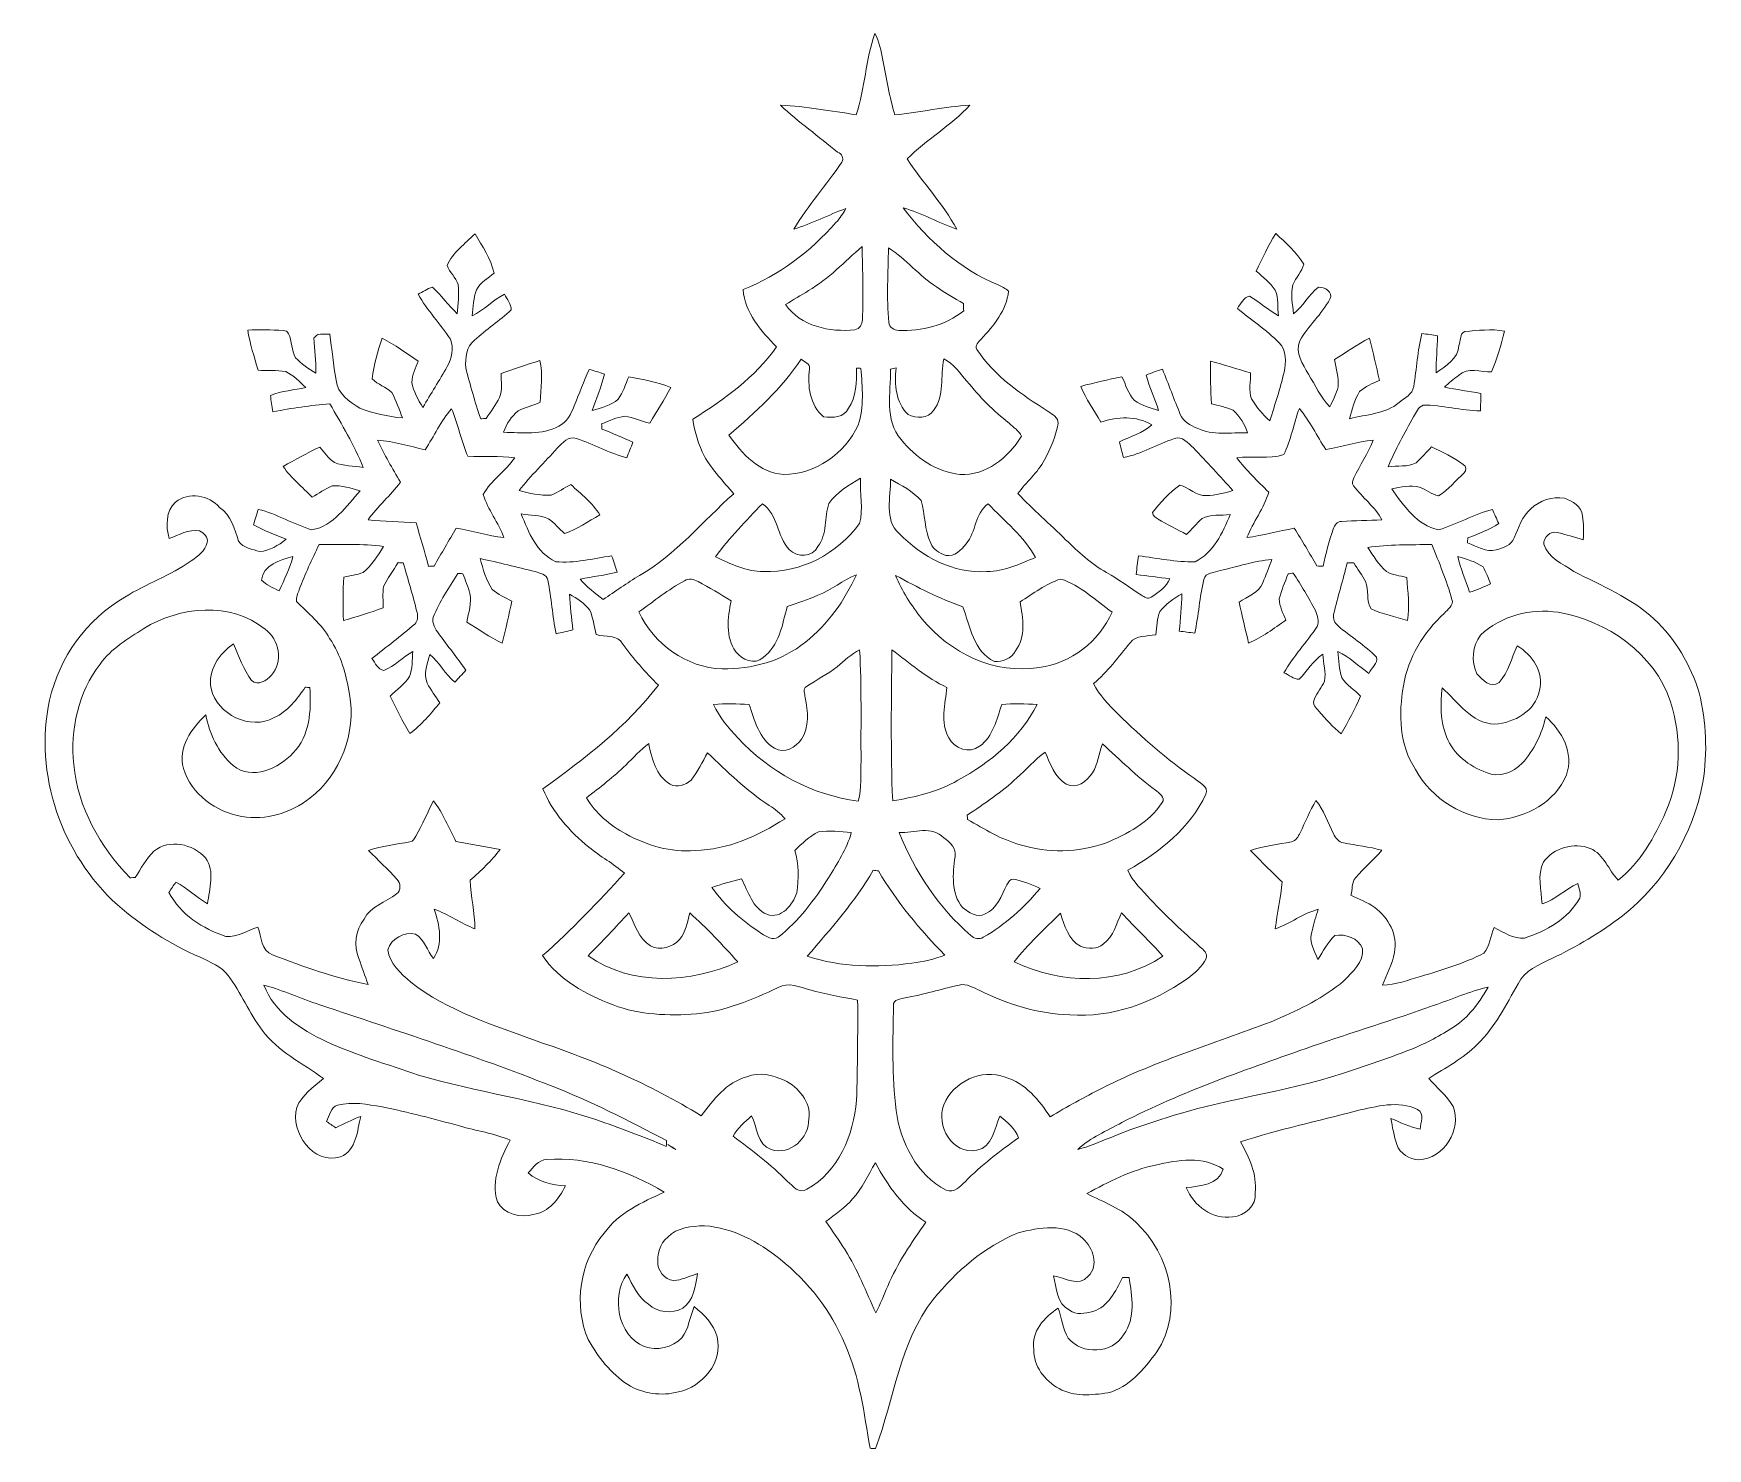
# Model space of a CAD drawing. Header units: centimetres. Extents: x -16.5 to 16.3, y -13.9 to 13.9.
import ezdxf

# ---------------------------------------------------------------- set-up
doc = ezdxf.new("R2010")
doc.units = ezdxf.units.CM
doc.header["$MEASUREMENT"] = 0
doc.layers.add('Layer 1', color=7, linetype='Continuous')

msp = doc.modelspace()

# ---------------------------------------------------------------- linework, layer by layer
at = {"layer": 'Layer 1', "color": 253, "lineweight": 9}
for points, knots in [([(-0.00827, 13.86434), (0.08134, 13.70383), (0.10921, 13.52039), (0.14625, 13.34259), (0.14625, 13.34259), (0.21363, 12.9831), (0.27854, 12.62257), (0.37873, 12.27014), (0.37873, 12.27014), (0.87191, 12.31777), (1.35839, 12.43207), (1.85299, 12.45852), (1.85299, 12.45852), (1.48081, 12.06341), (1.00632, 11.78542), (0.62003, 11.40548), (0.62003, 11.40548), (0.93047, 10.93699), (1.32664, 10.52707), (1.59264, 10.0293), (1.59264, 10.0293), (1.23845, 10.1563), (0.9079, 10.34186), (0.54595, 10.44875), (0.54595, 10.44875), (1.03102, 9.8074), (1.65473, 9.24613), (2.40544, 8.93886), (2.40544, 8.93886), (2.47705, 8.90499), (2.55255, 8.87219), (2.60793, 8.81327), (2.60793, 8.81327), (2.5716, 8.43933), (2.31971, 8.13805), (2.07171, 7.87559), (2.07171, 7.87559), (2.02761, 7.82232), (1.93977, 7.75176), (1.99092, 7.6738), (1.99092, 7.6738), (2.33171, 7.14569), (2.8644, 6.79009), (3.3851, 6.45848), (3.3851, 6.45848), (3.46307, 6.40133), (3.59324, 6.34136), (3.57913, 6.22388), (3.57913, 6.22388), (3.54174, 5.97094), (3.43096, 5.73352), (3.31278, 5.50916), (3.31278, 5.50916), (3.1819, 5.25762), (2.95718, 5.07418), (2.78997, 4.84875), (2.78997, 4.84875), (3.09406, 4.53831), (3.41862, 4.24903), (3.72835, 3.94423), (3.72835, 3.94423), (3.97777, 3.70964), (4.22683, 3.46728), (4.53057, 3.30253), (4.53057, 3.30253), (4.7687, 3.16953), (4.98636, 3.00443), (5.21425, 2.8545), (5.21425, 2.8545), (5.27035, 2.82734), (5.34161, 2.76807), (5.40229, 2.8164), (5.40229, 2.8164), (5.54728, 2.91059), (5.69862, 3.01431), (5.76953, 3.17835), (5.76953, 3.17835), (5.5508, 3.20693), (5.33173, 3.23409), (5.11301, 3.26302), (5.11301, 3.26302), (5.12218, 3.38649), (5.13347, 3.5082), (5.1571, 3.62955), (5.1571, 3.62955), (5.52399, 3.58228), (5.8937, 3.5022), (6.26447, 3.51349), (6.26447, 3.51349), (6.62607, 3.68282), (6.80352, 4.0857), (6.9531, 4.43601), (6.9531, 4.43601), (6.77106, 4.41272), (6.56751, 4.44906), (6.40135, 4.35698), (6.40135, 4.35698), (6.29023, 4.2642), (6.19956, 4.15025), (6.09973, 4.04583), (6.09973, 4.04583), (5.91311, 4.14673), (5.72225, 4.2388), (5.54057, 4.34746), (5.54057, 4.34746), (5.4933, 4.38027), (5.4298, 4.41237), (5.4298, 4.47799), (5.4298, 4.47799), (5.58467, 4.67589), (5.76106, 4.86251), (5.96391, 5.01174), (5.96391, 5.01174), (6.15017, 4.97046), (6.28529, 4.79443), (6.48884, 4.8103), (6.48884, 4.8103), (6.66523, 4.80995), (6.83844, 4.85863), (7.00707, 4.90696), (7.00707, 4.90696), (6.75413, 5.1906), (6.49378, 5.46753), (6.23167, 5.74269), (6.23167, 5.74269), (6.13112, 5.83018), (6.01224, 5.98823), (5.85949, 5.92508), (5.85949, 5.92508), (5.52188, 5.81396), (5.21355, 5.62099), (4.86077, 5.55502), (4.86077, 5.55502), (4.83396, 5.65591), (4.80539, 5.75963), (4.78316, 5.86087), (4.78316, 5.86087), (4.99483, 5.96988), (5.24142, 6.02668), (5.41569, 6.19672), (5.41569, 6.19672), (5.10983, 6.37734), (4.74753, 6.35759), (4.4198, 6.25105), (4.4198, 6.25105), (4.28363, 6.48106), (4.12876, 6.70225), (4.0261, 6.9499), (4.0261, 6.9499), (4.29245, 7.02151), (4.56232, 7.08149), (4.83255, 7.13758), (4.83255, 7.13758), (4.91016, 6.9813), (4.95038, 6.7982), (5.07879, 6.67297), (5.07879, 6.67297), (5.21849, 6.5749), (5.38535, 6.52586), (5.54763, 6.47788), (5.54763, 6.47788), (5.47602, 6.71213), (5.37265, 6.93473), (5.30527, 7.17003), (5.30527, 7.17003), (5.41075, 7.21342), (5.51729, 7.25223), (5.62665, 7.28539), (5.62665, 7.28539), (5.74695, 6.99188), (5.85208, 6.69202), (5.9759, 6.39992), (5.9759, 6.39992), (6.02917, 6.2574), (6.1731, 6.18614), (6.30434, 6.12793), (6.30434, 6.12793), (6.61267, 5.98364), (6.96474, 6.05102), (7.29353, 6.03621), (7.29353, 6.03621), (7.23673, 6.20377), (7.14289, 6.36358), (7.00954, 6.48), (7.00954, 6.48), (6.87443, 6.54068), (6.72802, 6.56819), (6.58621, 6.607), (6.58621, 6.607), (6.56963, 6.8864), (6.56328, 7.1665), (6.56927, 7.4459), (6.56927, 7.4459), (6.82927, 7.37147), (7.0875, 7.28998), (7.34821, 7.21519), (7.34821, 7.21519), (7.36161, 7.04797), (7.30552, 6.86559), (7.37255, 6.70542), (7.37255, 6.70542), (7.46992, 6.54703), (7.58422, 6.39392), (7.73097, 6.27715), (7.73097, 6.27715), (7.8301, 6.59077), (7.93452, 6.90404), (8.0079, 7.22507), (8.0079, 7.22507), (8.04565, 7.41557), (8.06682, 7.6611), (7.90771, 7.80644), (7.90771, 7.80644), (7.66147, 8.05797), (7.36444, 8.25271), (7.09385, 8.47672), (7.09385, 8.47672), (7.16124, 8.56456), (7.21415, 8.69227), (7.33339, 8.71661), (7.33339, 8.71661), (7.53095, 8.60231), (7.69957, 8.44285), (7.9003, 8.33208), (7.9003, 8.33208), (7.87632, 8.49507), (7.90172, 8.67569), (7.83716, 8.83126), (7.83716, 8.83126), (7.73697, 8.97978), (7.59409, 9.0902), (7.46215, 9.20838), (7.46215, 9.20838), (7.58245, 9.45744), (7.69852, 9.71003), (7.84562, 9.94498), (7.84562, 9.94498), (8.04812, 9.76295), (8.24709, 9.57245), (8.39843, 9.34385), (8.39843, 9.34385), (8.35821, 9.19321), (8.23685, 9.08209), (8.1797, 8.93886), (8.1797, 8.93886), (8.13631, 8.74977), (8.17688, 8.55821), (8.19523, 8.36877), (8.19523, 8.36877), (8.3829, 8.51835), (8.49191, 8.74519), (8.68277, 8.89018), (8.68277, 8.89018), (8.80306, 8.90076), (8.97734, 8.79704), (8.90819, 8.6584), (8.90819, 8.6584), (8.74627, 8.36348), (8.48309, 8.13488), (8.31517, 7.84313), (8.31517, 7.84313), (8.21922, 7.6036), (8.37832, 7.3877), (8.48592, 7.18767), (8.48592, 7.18767), (8.62244, 6.97424), (8.72298, 6.73012), (8.90643, 6.5502), (8.90643, 6.5502), (8.96569, 6.67791), (9.03766, 6.8035), (9.06694, 6.94249), (9.06694, 6.94249), (9.09093, 7.12417), (9.02778, 7.29844), (8.99427, 7.47342), (8.99427, 7.47342), (9.22534, 7.61171), (9.44018, 7.77928), (9.68571, 7.89217), (9.68571, 7.89217), (9.75098, 7.61771), (9.8173, 7.34289), (9.87868, 7.06702), (9.87868, 7.06702), (9.74498, 7.00246), (9.5954, 6.95378), (9.48816, 6.84689), (9.48816, 6.84689), (9.38444, 6.68743), (9.34599, 6.49587), (9.29307, 6.31525), (9.29307, 6.31525), (9.62045, 6.40239), (9.99369, 6.40556), (10.26533, 6.63134), (10.26533, 6.63134), (10.36975, 6.71989), (10.52638, 6.79362), (10.54896, 6.94531), (10.54896, 6.94531), (10.60893, 7.29033), (10.62234, 7.64417), (10.70983, 7.98424), (10.70983, 7.98424), (10.80649, 7.97331), (10.91797, 7.95602), (11.0178, 7.93979), (11.0178, 7.93979), (11.01357, 7.69849), (10.9857, 7.45755), (10.99064, 7.21554), (10.99064, 7.21554), (11.17726, 7.357), (11.42385, 7.484), (11.43443, 7.75212), (11.43443, 7.75212), (11.47782, 7.83325), (11.44819, 7.98777), (11.5505, 8.02658), (11.5505, 8.02658), (11.80697, 8.04457), (12.07014, 8.07879), (12.32661, 8.03328), (12.32661, 8.03328), (12.26064, 7.76235), (12.18691, 7.49212), (12.07614, 7.23565), (12.07614, 7.23565), (11.86376, 7.22013), (11.60447, 7.33831), (11.43055, 7.16051), (11.43055, 7.16051), (11.32895, 7.0956), (11.23688, 7.01834), (11.15362, 6.93191), (11.15362, 6.93191), (11.38928, 6.88887), (11.62634, 6.85359), (11.8627, 6.81126), (11.8627, 6.81126), (11.86623, 6.69802), (11.85882, 6.58619), (11.85777, 6.47224), (11.85777, 6.47224), (11.47959, 6.46977), (11.11094, 6.58548), (10.73311, 6.58336), (10.73311, 6.58336), (10.63786, 6.53962), (10.59482, 6.43731), (10.54473, 6.353), (10.54473, 6.353), (10.36763, 6.03338), (10.1923, 5.71165), (10.04907, 5.37475), (10.04907, 5.37475), (10.22934, 5.39874), (10.43254, 5.3624), (10.598, 5.45412), (10.598, 5.45412), (10.70806, 5.54796), (10.80049, 5.66191), (10.90033, 5.76668), (10.90033, 5.76668), (11.11129, 5.65838), (11.32825, 5.55784), (11.52192, 5.4199), (11.52192, 5.4199), (11.57766, 5.38709), (11.58719, 5.29714), (11.5378, 5.2541), (11.5378, 5.2541), (11.3734, 5.10275), (11.22841, 4.91966), (11.03332, 4.80607), (11.03332, 4.80607), (10.89927, 4.83323), (10.78955, 4.92531), (10.66467, 4.97576), (10.66467, 4.97576), (10.48264, 5.02091), (10.29814, 4.9754), (10.11857, 4.944), (10.11857, 4.944), (10.34929, 4.61416), (10.61458, 4.22081), (11.03826, 4.13861), (11.03826, 4.13861), (11.39845, 4.24656), (11.72759, 4.44094), (12.09236, 4.53866), (12.09236, 4.53866), (12.13329, 4.44659), (12.17456, 4.35381), (12.21584, 4.26103), (12.21584, 4.26103), (12.02816, 4.13897), (11.81649, 4.06171), (11.60976, 3.9781), (11.60976, 3.9781), (11.60835, 3.95411), (11.60518, 3.90613), (11.60377, 3.88214), (11.60377, 3.88214), (11.78368, 3.81547), (11.96501, 3.69482), (12.16715, 3.74421), (12.16715, 3.74421), (12.30085, 3.78619), (12.46349, 3.83628), (12.51852, 3.98057), (12.51852, 3.98057), (12.60495, 4.18095), (12.6681, 4.40426), (12.84519, 4.54642), (12.84519, 4.54642), (13.01805, 4.71435), (13.265, 4.7976), (13.50347, 4.75739), (13.50347, 4.75739), (13.66505, 4.70659), (13.83473, 4.59652), (13.86013, 4.41237), (13.86013, 4.41237), (13.88095, 4.25715), (13.87954, 4.09945), (13.87319, 3.94317), (13.87319, 3.94317), (13.7035, 3.99256), (13.53381, 4.04724), (13.36166, 4.08534), (13.36166, 4.08534), (13.22619, 4.13085), (13.09143, 3.98516), (13.09743, 3.85745), (13.09743, 3.85745), (13.18386, 3.5911), (13.47243, 3.46834), (13.68939, 3.3244), (13.68939, 3.3244), (14.22773, 3.04006), (14.8091, 2.81041), (15.26031, 2.38848), (15.26031, 2.38848), (15.68223, 2.00184), (15.9768, 1.48819), (16.14472, 0.94386), (16.14472, 0.94386), (16.28548, 0.37553), (16.3077, -0.22631), (16.2188, -0.80486), (16.2188, -0.80486), (16.0283, -1.82792), (15.45963, -2.77901), (14.64365, -3.4253), (14.64365, -3.4253), (14.21044, -3.74915), (13.7476, -4.0356), (13.25547, -4.26138), (13.25547, -4.26138), (13.00676, -4.3845), (12.72172, -4.49527), (12.59366, -4.76056), (12.59366, -4.76056), (12.35518, -5.16978), (12.14669, -5.61146), (11.79779, -5.94201), (11.79779, -5.94201), (11.52227, -6.22176), (11.16914, -6.40274), (10.84318, -6.61476), (10.84318, -6.61476), (11.00157, -6.79538), (11.19878, -6.94778), (11.32049, -7.15909), (11.32049, -7.15909), (11.50605, -7.61418), (11.13775, -8.18074), (10.65127, -8.20861), (10.65127, -8.20861), (10.46959, -8.19697), (10.27662, -8.08831), (10.22017, -7.90663), (10.22017, -7.90663), (10.16479, -7.73977), (10.12951, -7.56726), (10.10234, -7.3944), (10.10234, -7.3944), (10.28896, -7.47483), (10.47205, -7.56549), (10.67314, -7.60818), (10.67314, -7.60818), (10.68231, -7.47624), (10.77156, -7.30162), (10.62622, -7.22013), (10.62622, -7.22013), (10.2491, -7.03739), (9.81836, -7.16015), (9.42995, -7.24729), (9.42995, -7.24729), (8.67148, -7.44626), (7.90242, -7.61241), (7.15594, -7.85513), (7.15594, -7.85513), (7.3281, -8.15922), (7.48262, -8.49154), (7.44169, -8.85243), (7.44169, -8.85243), (7.47627, -9.10184), (7.23567, -9.30998), (7.00249, -9.32586), (7.00249, -9.32586), (6.60702, -9.3883), (6.23907, -9.10396), (6.0902, -8.75224), (6.0902, -8.75224), (6.36184, -8.72155), (6.72026, -8.70109), (6.81798, -8.39311), (6.81798, -8.39311), (6.42393, -8.12606), (5.92369, -8.21073), (5.48872, -8.3088), (5.48872, -8.3088), (5.00894, -8.4104), (4.57079, -8.639), (4.14216, -8.86901), (4.14216, -8.86901), (4.4713, -9.03799), (4.83255, -9.16499), (5.10207, -9.42887), (5.10207, -9.42887), (5.78258, -10.0487), (6.03975, -11.17688), (5.51447, -11.96993), (5.51447, -11.96993), (5.26576, -12.30471), (4.97684, -12.66525), (4.55315, -12.77391), (4.55315, -12.77391), (4.23777, -12.818), (3.88993, -12.85328), (3.601, -12.6903), (3.601, -12.6903), (3.32266, -12.54143), (3.09582, -12.24686), (3.10359, -11.92089), (3.10359, -11.92089), (3.04961, -11.57411), (3.31243, -11.28836), (3.58336, -11.11479), (3.58336, -11.11479), (3.64686, -11.31129), (3.67473, -11.52225), (3.78057, -11.70287), (3.78057, -11.70287), (4.0515, -12.03025), (4.64134, -12.0112), (4.86359, -11.63584), (4.86359, -11.63584), (5.10454, -11.30741), (5.0301, -10.88513), (4.97084, -10.51048), (4.97084, -10.51048), (4.92745, -10.51189), (4.88405, -10.51331), (4.84137, -10.51542), (4.84137, -10.51542), (4.71507, -10.78071), (4.5602, -11.08198), (4.26387, -11.17935), (4.26387, -11.17935), (4.11359, -11.21604), (3.93367, -11.25943), (3.80244, -11.15254), (3.80244, -11.15254), (3.55302, -11.02519), (3.54562, -10.71439), (3.49199, -10.47873), (3.49199, -10.47873), (3.71424, -10.5193), (3.988, -10.70628), (4.17074, -10.48508), (4.17074, -10.48508), (4.3877, -10.27941), (4.26458, -9.93016), (4.07125, -9.75307), (4.07125, -9.75307), (3.7213, -9.43839), (3.20836, -9.52906), (2.79632, -9.64018), (2.79632, -9.64018), (2.13521, -9.90935), (1.58064, -10.39124), (1.13438, -10.94158), (1.13438, -10.94158), (0.47186, -11.78436), (0.3692, -12.88785), (0.00479, -13.86434), (0.00479, -13.86434), (-0.02273, -13.86328), (-0.07741, -13.86081), (-0.10493, -13.85976), (-0.10493, -13.85976), (-0.22381, -13.16902), (-0.30636, -12.46064), (-0.60093, -11.81611), (-0.60093, -11.81611), (-0.86481, -11.16136), (-1.31778, -10.59198), (-1.86917, -10.15524), (-1.86917, -10.15524), (-2.29145, -9.80916), (-2.79768, -9.54105), (-3.35013, -9.49872), (-3.35013, -9.49872), (-3.60166, -9.5086), (-3.88424, -9.53011), (-4.07121, -9.72273), (-4.07121, -9.72273), (-4.22925, -9.85149), (-4.27476, -10.06634), (-4.26524, -10.26036), (-4.26524, -10.26036), (-4.23843, -10.43287), (-4.07368, -10.60044), (-3.88988, -10.56834), (-3.88988, -10.56834), (-3.75018, -10.54012), (-3.6193, -10.47979), (-3.48419, -10.4364), (-3.48419, -10.4364), (-3.52617, -10.67664), (-3.55368, -10.96204), (-3.77488, -11.11268), (-3.77488, -11.11268), (-3.98337, -11.23509), (-4.26665, -11.19593), (-4.44621, -11.03824), (-4.44621, -11.03824), (-4.654, -10.89889), (-4.75242, -10.65724), (-4.87166, -10.44734), (-4.87166, -10.44734), (-5.17823, -10.88937), (-5.05758, -11.6422), (-4.53017, -11.8648), (-4.53017, -11.8648), (-4.28111, -11.95546), (-3.97596, -11.88702), (-3.79251, -11.69476), (-3.79251, -11.69476), (-3.65458, -11.51908), (-3.64117, -11.28271), (-3.5498, -11.0841), (-3.5498, -11.0841), (-3.35472, -11.23791), (-3.17268, -11.42841), (-3.10354, -11.67395), (-3.10354, -11.67395), (-2.97407, -12.16431), (-3.3907, -12.66031), (-3.86166, -12.75345), (-3.86166, -12.75345), (-4.19362, -12.84517), (-4.55945, -12.78908), (-4.85296, -12.61198), (-4.85296, -12.61198), (-5.18458, -12.39361), (-5.43611, -12.07294), (-5.62837, -11.72968), (-5.62837, -11.72968), (-5.92082, -11.04388), (-5.79523, -10.21309), (-5.31546, -9.64159), (-5.31546, -9.64159), (-5.03041, -9.24507), (-4.5718, -9.03764), (-4.14071, -8.84185), (-4.14071, -8.84185), (-4.83003, -8.42592), (-5.62943, -8.14052), (-6.44364, -8.19838), (-6.44364, -8.19838), (-6.6031, -8.21637), (-6.70963, -8.3476), (-6.80277, -8.46437), (-6.80277, -8.46437), (-6.59851, -8.64182), (-6.33781, -8.69862), (-6.07499, -8.71626), (-6.07499, -8.71626), (-6.20516, -8.97131), (-6.39601, -9.24048), (-6.70434, -9.27611), (-6.70434, -9.27611), (-6.95658, -9.35761), (-7.27725, -9.26694), (-7.40919, -9.02741), (-7.40919, -9.02741), (-7.5376, -8.60795), (-7.3464, -8.18603), (-7.15555, -7.81985), (-7.15555, -7.81985), (-7.47587, -7.69073), (-7.81947, -7.6364), (-8.15073, -7.54433), (-8.15073, -7.54433), (-8.65309, -7.40392), (-9.15791, -7.27163), (-9.66944, -7.17074), (-9.66944, -7.17074), (-9.95448, -7.12029), (-10.25258, -7.05961), (-10.53939, -7.13758), (-10.53939, -7.13758), (-10.67627, -7.17991), (-10.70343, -7.34713), (-10.7567, -7.45684), (-10.7567, -7.45684), (-10.69708, -7.49706), (-10.63711, -7.53798), (-10.57749, -7.57855), (-10.57749, -7.57855), (-10.41415, -7.5027), (-10.25329, -7.42015), (-10.08536, -7.35524), (-10.08536, -7.35524), (-10.15768, -7.63887), (-10.16686, -8.02128), (-10.48153, -8.14723), (-10.48153, -8.14723), (-11.01811, -8.31091), (-11.47143, -7.6678), (-11.34196, -7.18026), (-11.34196, -7.18026), (-11.23542, -6.9379), (-11.01529, -6.7788), (-10.81597, -6.61617), (-10.81597, -6.61617), (-11.22448, -6.31102), (-11.7092, -6.08418), (-12.01894, -5.66614), (-12.01894, -5.66614), (-12.27753, -5.33347), (-12.42781, -4.93271), (-12.68322, -4.59828), (-12.68322, -4.59828), (-12.81904, -4.41448), (-13.03635, -4.33123), (-13.23496, -4.23668), (-13.23496, -4.23668), (-13.8234, -3.97986), (-14.3702, -3.6292), (-14.85598, -3.2101), (-14.85598, -3.2101), (-15.94783, -2.22268), (-16.49992, -0.64964), (-16.18278, 0.79922), (-16.18278, 0.79922), (-15.99827, 1.63812), (-15.45111, 2.38707), (-14.70958, 2.81922), (-14.70958, 2.81922), (-14.29012, 3.0824), (-13.81281, 3.2415), (-13.40853, 3.53078), (-13.40853, 3.53078), (-13.27518, 3.61615), (-13.13689, 3.72727), (-13.09562, 3.88779), (-13.09562, 3.88779), (-13.06951, 3.9915), (-13.15841, 4.0797), (-13.24696, 4.11568), (-13.24696, 4.11568), (-13.46215, 4.15907), (-13.64877, 4.03349), (-13.84351, 3.96963), (-13.84351, 3.96963), (-13.90313, 4.20705), (-13.91512, 4.50586), (-13.71439, 4.6826), (-13.71439, 4.6826), (-13.45933, 4.88615), (-13.06351, 4.8163), (-12.8522, 4.57888), (-12.8522, 4.57888), (-12.63242, 4.42154), (-12.55234, 4.16013), (-12.48461, 3.91389), (-12.48461, 3.91389), (-12.38971, 3.78442), (-12.20838, 3.75691), (-12.0648, 3.71034), (-12.0648, 3.71034), (-11.87536, 3.73186), (-11.6965, 3.83099), (-11.5508, 3.95341), (-11.5508, 3.95341), (-11.766, 4.04089), (-11.98366, 4.1238), (-12.18863, 4.23351), (-12.18863, 4.23351), (-12.16005, 4.33617), (-12.1276, 4.43742), (-12.09479, 4.53831), (-12.09479, 4.53831), (-11.72613, 4.454), (-11.4044, 4.24233), (-11.0428, 4.13861), (-11.0428, 4.13861), (-10.61488, 4.21199), (-10.37111, 4.60428), (-10.09983, 4.89955), (-10.09983, 4.89955), (-10.27728, 4.95635), (-10.46037, 5.01668), (-10.6491, 4.99869), (-10.6491, 4.99869), (-10.7881, 4.94295), (-10.90734, 4.8477), (-11.03998, 4.7782), (-11.03998, 4.7782), (-11.22872, 4.97822), (-11.45026, 5.15038), (-11.6069, 5.37898), (-11.6069, 5.37898), (-11.37159, 5.51233), (-11.13417, 5.64356), (-10.8904, 5.76104), (-10.8904, 5.76104), (-10.79656, 5.65944), (-10.72319, 5.53173), (-10.60324, 5.4573), (-10.60324, 5.4573), (-10.42544, 5.38392), (-10.22612, 5.39027), (-10.0388, 5.36099), (-10.0388, 5.36099), (-10.21272, 5.79879), (-10.45825, 6.20272), (-10.69285, 6.60982), (-10.69285, 6.60982), (-11.06644, 6.57596), (-11.43791, 6.52163), (-11.80657, 6.45213), (-11.80657, 6.45213), (-11.82597, 6.55867), (-11.84608, 6.66556), (-11.85243, 6.77351), (-11.85243, 6.77351), (-11.63653, 6.87123), (-11.38958, 6.86876), (-11.16169, 6.92697), (-11.16169, 6.92697), (-11.28975, 7.03386), (-11.39946, 7.17497), (-11.55751, 7.23847), (-11.55751, 7.23847), (-11.73672, 7.26987), (-11.9184, 7.25929), (-12.09937, 7.26387), (-12.09937, 7.26387), (-12.16746, 7.52599), (-12.26306, 7.78281), (-12.29905, 8.05268), (-12.29905, 8.05268), (-12.06833, 8.06009), (-11.83761, 8.05621), (-11.60725, 8.04351), (-11.60725, 8.04351), (-11.56174, 8.04563), (-11.52082, 8.02199), (-11.50036, 7.98072), (-11.50036, 7.98072), (-11.42874, 7.8329), (-11.44603, 7.65475), (-11.36348, 7.51117), (-11.36348, 7.51117), (-11.24847, 7.39052), (-11.11301, 7.28857), (-10.9659, 7.20954), (-10.9659, 7.20954), (-10.95814, 7.43955), (-10.99059, 7.66815), (-11.00823, 7.89711), (-11.00823, 7.89711), (-10.98177, 7.92074), (-10.95567, 7.94403), (-10.92956, 7.96766), (-10.92956, 7.96766), (-10.87065, 7.96943), (-10.75247, 7.9726), (-10.69355, 7.97437), (-10.69355, 7.97437), (-10.65051, 7.67274), (-10.62265, 7.36865), (-10.57008, 7.06808), (-10.57008, 7.06808), (-10.54115, 6.80808), (-10.30515, 6.64616), (-10.10195, 6.51916), (-10.10195, 6.51916), (-9.83419, 6.42497), (-9.55373, 6.35582), (-9.2701, 6.32972), (-9.2701, 6.32972), (-9.32971, 6.49905), (-9.38933, 6.67015), (-9.47823, 6.82643), (-9.47823, 6.82643), (-9.5883, 6.93826), (-9.75375, 6.98059), (-9.85923, 7.09807), (-9.85923, 7.09807), (-9.82925, 7.369), (-9.75799, 7.6357), (-9.6645, 7.89182), (-9.6645, 7.89182), (-9.42003, 7.75952), (-9.18966, 7.60324), (-8.96141, 7.44485), (-8.96141, 7.44485), (-9.0101, 7.30867), (-9.08136, 7.17391), (-9.08453, 7.02645), (-9.08453, 7.02645), (-9.05455, 6.84865), (-8.96318, 6.68849), (-8.86863, 6.53785), (-8.86863, 6.53785), (-8.71094, 6.80491), (-8.5462, 7.06773), (-8.39274, 7.33725), (-8.39274, 7.33725), (-8.30101, 7.49529), (-8.26009, 7.69708), (-8.32818, 7.871), (-8.32818, 7.871), (-8.52785, 8.17369), (-8.7815, 8.43968), (-8.96283, 8.75471), (-8.96283, 8.75471), (-8.87005, 8.80128), (-8.78256, 8.8616), (-8.68272, 8.893), (-8.68272, 8.893), (-8.50598, 8.73425), (-8.36734, 8.53669), (-8.19483, 8.373), (-8.19483, 8.373), (-8.17719, 8.56245), (-8.1592, 8.75365), (-8.17648, 8.94345), (-8.17648, 8.94345), (-8.22975, 9.07927), (-8.33876, 9.18475), (-8.39556, 9.3181), (-8.39556, 9.3181), (-8.28408, 9.57527), (-8.03855, 9.74425), (-7.84699, 9.93969), (-7.84699, 9.93969), (-7.69988, 9.69522), (-7.54113, 9.45004), (-7.47199, 9.16958), (-7.47199, 9.16958), (-7.58911, 9.06551), (-7.74574, 8.98966), (-7.81771, 8.84396), (-7.81771, 8.84396), (-7.87698, 8.68027), (-7.8858, 8.50283), (-7.9052, 8.33102), (-7.9052, 8.33102), (-7.66954, 8.43792), (-7.49809, 8.64359), (-7.26596, 8.75683), (-7.26596, 8.75683), (-7.22998, 8.65417), (-7.12732, 8.56245), (-7.13791, 8.44674), (-7.13791, 8.44674), (-7.36157, 8.23119), (-7.62897, 8.06644), (-7.8544, 7.85301), (-7.8544, 7.85301), (-8.02303, 7.72919), (-8.03678, 7.50094), (-8.02973, 7.30938), (-8.02973, 7.30938), (-7.93765, 6.976), (-7.84946, 6.64051), (-7.73516, 6.31384), (-7.73516, 6.31384), (-7.708, 6.31561), (-7.65367, 6.31984), (-7.62615, 6.3216), (-7.62615, 6.3216), (-7.54078, 6.45848), (-7.43636, 6.58477), (-7.36792, 6.73153), (-7.36792, 6.73153), (-7.29983, 6.87934), (-7.33828, 7.04621), (-7.3344, 7.20319), (-7.3344, 7.20319), (-7.08252, 7.29139), (-6.82887, 7.37535), (-6.57487, 7.45719), (-6.57487, 7.45719), (-6.51314, 7.18944), (-6.55582, 6.91109), (-6.5724, 6.64087), (-6.5724, 6.64087), (-6.7047, 6.55867), (-6.87015, 6.55055), (-7.00315, 6.46871), (-7.00315, 6.46871), (-7.13261, 6.35723), (-7.23457, 6.214), (-7.28643, 6.05032), (-7.28643, 6.05032), (-6.92624, 6.04185), (-6.53501, 5.98576), (-6.20693, 6.17167), (-6.20693, 6.17167), (-6.04818, 6.24964), (-5.96316, 6.41156), (-5.90107, 6.56819), (-5.90107, 6.56819), (-5.80758, 6.80808), (-5.71339, 7.04797), (-5.60861, 7.28292), (-5.60861, 7.28292), (-5.50843, 7.25505), (-5.4093, 7.22365), (-5.31052, 7.1912), (-5.31052, 7.1912), (-5.3659, 6.94602), (-5.46927, 6.71565), (-5.54864, 6.47788), (-5.54864, 6.47788), (-5.37261, 6.52868), (-5.18175, 6.57349), (-5.04205, 6.69872), (-5.04205, 6.69872), (-4.94045, 6.82678), (-4.89918, 6.99012), (-4.8325, 7.13687), (-4.8325, 7.13687), (-4.55487, 7.08395), (-4.273, 7.03421), (-4.01018, 6.92662), (-4.01018, 6.92662), (-4.13577, 6.68743), (-4.28393, 6.46166), (-4.42258, 6.22988), (-4.42258, 6.22988), (-4.58768, 6.26022), (-4.73937, 6.34524), (-4.90659, 6.36288), (-4.90659, 6.36288), (-5.06922, 6.34877), (-5.21633, 6.2701), (-5.36626, 6.21189), (-5.36626, 6.21189), (-5.36449, 6.18755), (-5.36061, 6.13851), (-5.35885, 6.11382), (-5.35885, 6.11382), (-5.15459, 6.03268), (-4.95315, 5.94448), (-4.75172, 5.85594), (-4.75172, 5.85594), (-4.79193, 5.75398), (-4.83321, 5.65274), (-4.87413, 5.55078), (-4.87413, 5.55078), (-5.21703, 5.63827), (-5.52642, 5.81678), (-5.86015, 5.92896), (-5.86015, 5.92896), (-6.01431, 5.98576), (-6.13637, 5.83618), (-6.23409, 5.74022), (-6.23409, 5.74022), (-6.48174, 5.46047), (-6.75338, 5.20083), (-6.98374, 4.9059), (-6.98374, 4.9059), (-6.77984, 4.85087), (-6.56958, 4.8103), (-6.35721, 4.8163), (-6.35721, 4.8163), (-6.2221, 4.87521), (-6.09827, 4.95812), (-5.96845, 5.02832), (-5.96845, 5.02832), (-5.77407, 4.83641), (-5.54088, 4.67237), (-5.40295, 4.43071), (-5.40295, 4.43071), (-5.63084, 4.30724), (-5.84568, 4.14673), (-6.09474, 4.067), (-6.09474, 4.067), (-6.20305, 4.15802), (-6.28736, 4.27655), (-6.40695, 4.35381), (-6.40695, 4.35381), (-6.5724, 4.42965), (-6.76431, 4.41837), (-6.94, 4.44976), (-6.94, 4.44976), (-6.79924, 4.09169), (-6.63978, 3.68706), (-6.26513, 3.51384), (-6.26513, 3.51384), (-5.89719, 3.47751), (-5.53171, 3.57276), (-5.17011, 3.62955), (-5.17011, 3.62955), (-5.12848, 3.52302), (-5.09462, 3.41612), (-5.06005, 3.30606), (-5.06005, 3.30606), (-5.29993, 3.24926), (-5.54547, 3.22245), (-5.78606, 3.17024), (-5.78606, 3.17024), (-5.66012, 3.01255), (-5.49255, 2.89719), (-5.33451, 2.77372), (-5.33451, 2.77372), (-5.09744, 2.93176), (-4.86637, 3.09862), (-4.62154, 3.24397), (-4.62154, 3.24397), (-3.90823, 3.6546), (-3.38294, 4.30548), (-2.77616, 4.84629), (-2.77616, 4.84629), (-2.9783, 5.08088), (-3.19385, 5.30842), (-3.35048, 5.57724), (-3.35048, 5.57724), (-3.4669, 5.80655), (-3.54098, 6.05525), (-3.57873, 6.3089), (-3.57873, 6.3089), (-2.96419, 6.69343), (-2.35565, 7.12311), (-1.93585, 7.72566), (-1.93585, 7.72566), (-2.24594, 8.03328), (-2.55673, 8.391), (-2.59201, 8.84749), (-2.59201, 8.84749), (-1.88716, 9.1223), (-1.27403, 9.59503), (-0.7738, 10.15735), (-0.7738, 10.15735), (-0.6983, 10.24273), (-0.63233, 10.33621), (-0.57659, 10.4357), (-0.57659, 10.4357), (-0.92196, 10.31152), (-1.24616, 10.13231), (-1.60035, 10.03106), (-1.60035, 10.03106), (-1.32131, 10.49355), (-0.95795, 10.89713), (-0.65632, 11.34375), (-0.65632, 11.34375), (-0.61716, 11.41254), (-0.65526, 11.51908), (-0.74346, 11.53566), (-0.74346, 11.53566), (-1.10823, 11.85139), (-1.50934, 12.12339), (-1.85823, 12.45817), (-1.85823, 12.45817), (-1.36011, 12.43877), (-0.86905, 12.34105), (-0.37657, 12.27296), (-0.37657, 12.27296), (-0.20088, 12.79049), (-0.19383, 13.35035), (-0.00827, 13.86434), (-0.00827, 13.86434), (-0.00827, 13.86434), (-0.00827, 13.86434), (-0.00827, 13.86434)], [0, 0, 0, 0, 0.00333333, 0.00333333, 0.00333333, 0.00333333, 0.00666667, 0.00666667, 0.00666667, 0.00666667, 0.01, 0.01, 0.01, 0.01, 0.01333333, 0.01333333, 0.01333333, 0.01333333, 0.01666667, 0.01666667, 0.01666667, 0.01666667, 0.02, 0.02, 0.02, 0.02, 0.02333333, 0.02333333, 0.02333333, 0.02333333, 0.02666667, 0.02666667, 0.02666667, 0.02666667, 0.03, 0.03, 0.03, 0.03, 0.03333333, 0.03333333, 0.03333333, 0.03333333, 0.03666667, 0.03666667, 0.03666667, 0.03666667, 0.04, 0.04, 0.04, 0.04, 0.04333333, 0.04333333, 0.04333333, 0.04333333, 0.04666667, 0.04666667, 0.04666667, 0.04666667, 0.05, 0.05, 0.05, 0.05, 0.05333333, 0.05333333, 0.05333333, 0.05333333, 0.05666667, 0.05666667, 0.05666667, 0.05666667, 0.06, 0.06, 0.06, 0.06, 0.06333333, 0.06333333, 0.06333333, 0.06333333, 0.06666667, 0.06666667, 0.06666667, 0.06666667, 0.07, 0.07, 0.07, 0.07, 0.07333333, 0.07333333, 0.07333333, 0.07333333, 0.07666667, 0.07666667, 0.07666667, 0.07666667, 0.08, 0.08, 0.08, 0.08, 0.08333333, 0.08333333, 0.08333333, 0.08333333, 0.08666667, 0.08666667, 0.08666667, 0.08666667, 0.09, 0.09, 0.09, 0.09, 0.09333333, 0.09333333, 0.09333333, 0.09333333, 0.09666667, 0.09666667, 0.09666667, 0.09666667, 0.1, 0.1, 0.1, 0.1, 0.10333333, 0.10333333, 0.10333333, 0.10333333, 0.10666667, 0.10666667, 0.10666667, 0.10666667, 0.11, 0.11, 0.11, 0.11, 0.11333333, 0.11333333, 0.11333333, 0.11333333, 0.11666667, 0.11666667, 0.11666667, 0.11666667, 0.12, 0.12, 0.12, 0.12, 0.12333333, 0.12333333, 0.12333333, 0.12333333, 0.12666667, 0.12666667, 0.12666667, 0.12666667, 0.13, 0.13, 0.13, 0.13, 0.13333333, 0.13333333, 0.13333333, 0.13333333, 0.13666667, 0.13666667, 0.13666667, 0.13666667, 0.14, 0.14, 0.14, 0.14, 0.14333333, 0.14333333, 0.14333333, 0.14333333, 0.14666667, 0.14666667, 0.14666667, 0.14666667, 0.15, 0.15, 0.15, 0.15, 0.15333333, 0.15333333, 0.15333333, 0.15333333, 0.15666667, 0.15666667, 0.15666667, 0.15666667, 0.16, 0.16, 0.16, 0.16, 0.16333333, 0.16333333, 0.16333333, 0.16333333, 0.16666667, 0.16666667, 0.16666667, 0.16666667, 0.17, 0.17, 0.17, 0.17, 0.17333333, 0.17333333, 0.17333333, 0.17333333, 0.17666667, 0.17666667, 0.17666667, 0.17666667, 0.18, 0.18, 0.18, 0.18, 0.18333333, 0.18333333, 0.18333333, 0.18333333, 0.18666667, 0.18666667, 0.18666667, 0.18666667, 0.19, 0.19, 0.19, 0.19, 0.19333333, 0.19333333, 0.19333333, 0.19333333, 0.19666667, 0.19666667, 0.19666667, 0.19666667, 0.2, 0.2, 0.2, 0.2, 0.20333333, 0.20333333, 0.20333333, 0.20333333, 0.20666667, 0.20666667, 0.20666667, 0.20666667, 0.21, 0.21, 0.21, 0.21, 0.21333333, 0.21333333, 0.21333333, 0.21333333, 0.21666667, 0.21666667, 0.21666667, 0.21666667, 0.22, 0.22, 0.22, 0.22, 0.22333333, 0.22333333, 0.22333333, 0.22333333, 0.22666667, 0.22666667, 0.22666667, 0.22666667, 0.23, 0.23, 0.23, 0.23, 0.23333333, 0.23333333, 0.23333333, 0.23333333, 0.23666667, 0.23666667, 0.23666667, 0.23666667, 0.24, 0.24, 0.24, 0.24, 0.24333333, 0.24333333, 0.24333333, 0.24333333, 0.24666667, 0.24666667, 0.24666667, 0.24666667, 0.25, 0.25, 0.25, 0.25, 0.25333333, 0.25333333, 0.25333333, 0.25333333, 0.25666667, 0.25666667, 0.25666667, 0.25666667, 0.26, 0.26, 0.26, 0.26, 0.26333333, 0.26333333, 0.26333333, 0.26333333, 0.26666667, 0.26666667, 0.26666667, 0.26666667, 0.27, 0.27, 0.27, 0.27, 0.27333333, 0.27333333, 0.27333333, 0.27333333, 0.27666667, 0.27666667, 0.27666667, 0.27666667, 0.28, 0.28, 0.28, 0.28, 0.28333333, 0.28333333, 0.28333333, 0.28333333, 0.28666667, 0.28666667, 0.28666667, 0.28666667, 0.29, 0.29, 0.29, 0.29, 0.29333333, 0.29333333, 0.29333333, 0.29333333, 0.29666667, 0.29666667, 0.29666667, 0.29666667, 0.3, 0.3, 0.3, 0.3, 0.30333333, 0.30333333, 0.30333333, 0.30333333, 0.30666667, 0.30666667, 0.30666667, 0.30666667, 0.31, 0.31, 0.31, 0.31, 0.31333333, 0.31333333, 0.31333333, 0.31333333, 0.31666667, 0.31666667, 0.31666667, 0.31666667, 0.32, 0.32, 0.32, 0.32, 0.32333333, 0.32333333, 0.32333333, 0.32333333, 0.32666667, 0.32666667, 0.32666667, 0.32666667, 0.33, 0.33, 0.33, 0.33, 0.33333333, 0.33333333, 0.33333333, 0.33333333, 0.33666667, 0.33666667, 0.33666667, 0.33666667, 0.34, 0.34, 0.34, 0.34, 0.34333333, 0.34333333, 0.34333333, 0.34333333, 0.34666667, 0.34666667, 0.34666667, 0.34666667, 0.35, 0.35, 0.35, 0.35, 0.35333333, 0.35333333, 0.35333333, 0.35333333, 0.35666667, 0.35666667, 0.35666667, 0.35666667, 0.36, 0.36, 0.36, 0.36, 0.36333333, 0.36333333, 0.36333333, 0.36333333, 0.36666667, 0.36666667, 0.36666667, 0.36666667, 0.37, 0.37, 0.37, 0.37, 0.37333333, 0.37333333, 0.37333333, 0.37333333, 0.37666667, 0.37666667, 0.37666667, 0.37666667, 0.38, 0.38, 0.38, 0.38, 0.38333333, 0.38333333, 0.38333333, 0.38333333, 0.38666667, 0.38666667, 0.38666667, 0.38666667, 0.39, 0.39, 0.39, 0.39, 0.39333333, 0.39333333, 0.39333333, 0.39333333, 0.39666667, 0.39666667, 0.39666667, 0.39666667, 0.4, 0.4, 0.4, 0.4, 0.40333333, 0.40333333, 0.40333333, 0.40333333, 0.40666667, 0.40666667, 0.40666667, 0.40666667, 0.41, 0.41, 0.41, 0.41, 0.41333333, 0.41333333, 0.41333333, 0.41333333, 0.41666667, 0.41666667, 0.41666667, 0.41666667, 0.42, 0.42, 0.42, 0.42, 0.42333333, 0.42333333, 0.42333333, 0.42333333, 0.42666667, 0.42666667, 0.42666667, 0.42666667, 0.43, 0.43, 0.43, 0.43, 0.43333333, 0.43333333, 0.43333333, 0.43333333, 0.43666667, 0.43666667, 0.43666667, 0.43666667, 0.44, 0.44, 0.44, 0.44, 0.44333333, 0.44333333, 0.44333333, 0.44333333, 0.44666667, 0.44666667, 0.44666667, 0.44666667, 0.45, 0.45, 0.45, 0.45, 0.45333333, 0.45333333, 0.45333333, 0.45333333, 0.45666667, 0.45666667, 0.45666667, 0.45666667, 0.46, 0.46, 0.46, 0.46, 0.46333333, 0.46333333, 0.46333333, 0.46333333, 0.46666667, 0.46666667, 0.46666667, 0.46666667, 0.47, 0.47, 0.47, 0.47, 0.47333333, 0.47333333, 0.47333333, 0.47333333, 0.47666667, 0.47666667, 0.47666667, 0.47666667, 0.48, 0.48, 0.48, 0.48, 0.48333333, 0.48333333, 0.48333333, 0.48333333, 0.48666667, 0.48666667, 0.48666667, 0.48666667, 0.49, 0.49, 0.49, 0.49, 0.49333333, 0.49333333, 0.49333333, 0.49333333, 0.49666667, 0.49666667, 0.49666667, 0.49666667, 0.5, 0.5, 0.5, 0.5, 0.50333333, 0.50333333, 0.50333333, 0.50333333, 0.50666667, 0.50666667, 0.50666667, 0.50666667, 0.51, 0.51, 0.51, 0.51, 0.51333333, 0.51333333, 0.51333333, 0.51333333, 0.51666667, 0.51666667, 0.51666667, 0.51666667, 0.52, 0.52, 0.52, 0.52, 0.52333333, 0.52333333, 0.52333333, 0.52333333, 0.52666667, 0.52666667, 0.52666667, 0.52666667, 0.53, 0.53, 0.53, 0.53, 0.53333333, 0.53333333, 0.53333333, 0.53333333, 0.53666667, 0.53666667, 0.53666667, 0.53666667, 0.54, 0.54, 0.54, 0.54, 0.54333333, 0.54333333, 0.54333333, 0.54333333, 0.54666667, 0.54666667, 0.54666667, 0.54666667, 0.55, 0.55, 0.55, 0.55, 0.55333333, 0.55333333, 0.55333333, 0.55333333, 0.55666667, 0.55666667, 0.55666667, 0.55666667, 0.56, 0.56, 0.56, 0.56, 0.56333333, 0.56333333, 0.56333333, 0.56333333, 0.56666667, 0.56666667, 0.56666667, 0.56666667, 0.57, 0.57, 0.57, 0.57, 0.57333333, 0.57333333, 0.57333333, 0.57333333, 0.57666667, 0.57666667, 0.57666667, 0.57666667, 0.58, 0.58, 0.58, 0.58, 0.58333333, 0.58333333, 0.58333333, 0.58333333, 0.58666667, 0.58666667, 0.58666667, 0.58666667, 0.59, 0.59, 0.59, 0.59, 0.59333333, 0.59333333, 0.59333333, 0.59333333, 0.59666667, 0.59666667, 0.59666667, 0.59666667, 0.6, 0.6, 0.6, 0.6, 0.60333333, 0.60333333, 0.60333333, 0.60333333, 0.60666667, 0.60666667, 0.60666667, 0.60666667, 0.61, 0.61, 0.61, 0.61, 0.61333333, 0.61333333, 0.61333333, 0.61333333, 0.61666667, 0.61666667, 0.61666667, 0.61666667, 0.62, 0.62, 0.62, 0.62, 0.62333333, 0.62333333, 0.62333333, 0.62333333, 0.62666667, 0.62666667, 0.62666667, 0.62666667, 0.63, 0.63, 0.63, 0.63, 0.63333333, 0.63333333, 0.63333333, 0.63333333, 0.63666667, 0.63666667, 0.63666667, 0.63666667, 0.64, 0.64, 0.64, 0.64, 0.64333333, 0.64333333, 0.64333333, 0.64333333, 0.64666667, 0.64666667, 0.64666667, 0.64666667, 0.65, 0.65, 0.65, 0.65, 0.65333333, 0.65333333, 0.65333333, 0.65333333, 0.65666667, 0.65666667, 0.65666667, 0.65666667, 0.66, 0.66, 0.66, 0.66, 0.66333333, 0.66333333, 0.66333333, 0.66333333, 0.66666667, 0.66666667, 0.66666667, 0.66666667, 0.67, 0.67, 0.67, 0.67, 0.67333333, 0.67333333, 0.67333333, 0.67333333, 0.67666667, 0.67666667, 0.67666667, 0.67666667, 0.68, 0.68, 0.68, 0.68, 0.68333333, 0.68333333, 0.68333333, 0.68333333, 0.68666667, 0.68666667, 0.68666667, 0.68666667, 0.69, 0.69, 0.69, 0.69, 0.69333333, 0.69333333, 0.69333333, 0.69333333, 0.69666667, 0.69666667, 0.69666667, 0.69666667, 0.7, 0.7, 0.7, 0.7, 0.70333333, 0.70333333, 0.70333333, 0.70333333, 0.70666667, 0.70666667, 0.70666667, 0.70666667, 0.71, 0.71, 0.71, 0.71, 0.71333333, 0.71333333, 0.71333333, 0.71333333, 0.71666667, 0.71666667, 0.71666667, 0.71666667, 0.72, 0.72, 0.72, 0.72, 0.72333333, 0.72333333, 0.72333333, 0.72333333, 0.72666667, 0.72666667, 0.72666667, 0.72666667, 0.73, 0.73, 0.73, 0.73, 0.73333333, 0.73333333, 0.73333333, 0.73333333, 0.73666667, 0.73666667, 0.73666667, 0.73666667, 0.74, 0.74, 0.74, 0.74, 0.74333333, 0.74333333, 0.74333333, 0.74333333, 0.74666667, 0.74666667, 0.74666667, 0.74666667, 0.75, 0.75, 0.75, 0.75, 0.75333333, 0.75333333, 0.75333333, 0.75333333, 0.75666667, 0.75666667, 0.75666667, 0.75666667, 0.76, 0.76, 0.76, 0.76, 0.76333333, 0.76333333, 0.76333333, 0.76333333, 0.76666667, 0.76666667, 0.76666667, 0.76666667, 0.77, 0.77, 0.77, 0.77, 0.77333333, 0.77333333, 0.77333333, 0.77333333, 0.77666667, 0.77666667, 0.77666667, 0.77666667, 0.78, 0.78, 0.78, 0.78, 0.78333333, 0.78333333, 0.78333333, 0.78333333, 0.78666667, 0.78666667, 0.78666667, 0.78666667, 0.79, 0.79, 0.79, 0.79, 0.79333333, 0.79333333, 0.79333333, 0.79333333, 0.79666667, 0.79666667, 0.79666667, 0.79666667, 0.8, 0.8, 0.8, 0.8, 0.80333333, 0.80333333, 0.80333333, 0.80333333, 0.80666667, 0.80666667, 0.80666667, 0.80666667, 0.81, 0.81, 0.81, 0.81, 0.81333333, 0.81333333, 0.81333333, 0.81333333, 0.81666667, 0.81666667, 0.81666667, 0.81666667, 0.82, 0.82, 0.82, 0.82, 0.82333333, 0.82333333, 0.82333333, 0.82333333, 0.82666667, 0.82666667, 0.82666667, 0.82666667, 0.83, 0.83, 0.83, 0.83, 0.83333333, 0.83333333, 0.83333333, 0.83333333, 0.83666667, 0.83666667, 0.83666667, 0.83666667, 0.84, 0.84, 0.84, 0.84, 0.84333333, 0.84333333, 0.84333333, 0.84333333, 0.84666667, 0.84666667, 0.84666667, 0.84666667, 0.85, 0.85, 0.85, 0.85, 0.85333333, 0.85333333, 0.85333333, 0.85333333, 0.85666667, 0.85666667, 0.85666667, 0.85666667, 0.86, 0.86, 0.86, 0.86, 0.86333333, 0.86333333, 0.86333333, 0.86333333, 0.86666667, 0.86666667, 0.86666667, 0.86666667, 0.87, 0.87, 0.87, 0.87, 0.87333333, 0.87333333, 0.87333333, 0.87333333, 0.87666667, 0.87666667, 0.87666667, 0.87666667, 0.88, 0.88, 0.88, 0.88, 0.88333333, 0.88333333, 0.88333333, 0.88333333, 0.88666667, 0.88666667, 0.88666667, 0.88666667, 0.89, 0.89, 0.89, 0.89, 0.89333333, 0.89333333, 0.89333333, 0.89333333, 0.89666667, 0.89666667, 0.89666667, 0.89666667, 0.9, 0.9, 0.9, 0.9, 0.90333333, 0.90333333, 0.90333333, 0.90333333, 0.90666667, 0.90666667, 0.90666667, 0.90666667, 0.91, 0.91, 0.91, 0.91, 0.91333333, 0.91333333, 0.91333333, 0.91333333, 0.91666667, 0.91666667, 0.91666667, 0.91666667, 0.92, 0.92, 0.92, 0.92, 0.92333333, 0.92333333, 0.92333333, 0.92333333, 0.92666667, 0.92666667, 0.92666667, 0.92666667, 0.93, 0.93, 0.93, 0.93, 0.93333333, 0.93333333, 0.93333333, 0.93333333, 0.93666667, 0.93666667, 0.93666667, 0.93666667, 0.94, 0.94, 0.94, 0.94, 0.94333333, 0.94333333, 0.94333333, 0.94333333, 0.94666667, 0.94666667, 0.94666667, 0.94666667, 0.95, 0.95, 0.95, 0.95, 0.95333333, 0.95333333, 0.95333333, 0.95333333, 0.95666667, 0.95666667, 0.95666667, 0.95666667, 0.96, 0.96, 0.96, 0.96, 0.96333333, 0.96333333, 0.96333333, 0.96333333, 0.96666667, 0.96666667, 0.96666667, 0.96666667, 0.97, 0.97, 0.97, 0.97, 0.97333333, 0.97333333, 0.97333333, 0.97333333, 0.97666667, 0.97666667, 0.97666667, 0.97666667, 0.98, 0.98, 0.98, 0.98, 0.98333333, 0.98333333, 0.98333333, 0.98333333, 0.98666667, 0.98666667, 0.98666667, 0.98666667, 0.99, 0.99, 0.99, 0.99, 0.99333333, 0.99333333, 0.99333333, 0.99333333, 1, 1, 1, 1]), ([(-1.31002, 8.82597), (-1.4596, 8.73249), (-1.6127, 8.6457), (-1.76263, 8.55292), (-1.76263, 8.55292), (-1.46736, 8.12782), (-0.88951, 8.00435), (-0.40338, 8.05868), (-0.40338, 8.05868), (-0.31025, 8.0742), (-0.25521, 8.16734), (-0.25345, 8.25624), (-0.25345, 8.25624), (-0.23228, 8.73319), (-0.24886, 9.21085), (-0.26121, 9.68745), (-0.26121, 9.68745), (-0.60623, 9.395), (-0.91491, 9.05387), (-1.31002, 8.82597), (-1.31002, 8.82597), (-1.31002, 8.82597), (-1.31002, 8.82597), (-1.31002, 8.82597)], [0, 0, 0, 0, 0.14285714, 0.14285714, 0.14285714, 0.14285714, 0.28571429, 0.28571429, 0.28571429, 0.28571429, 0.42857143, 0.42857143, 0.42857143, 0.42857143, 0.57142857, 0.57142857, 0.57142857, 0.57142857, 0.71428571, 0.71428571, 0.71428571, 0.71428571, 1, 1, 1, 1]), ([(0.25808, 9.66276), (0.24467, 9.17557), (0.21963, 8.68627), (0.26231, 8.19979), (0.26231, 8.19979), (0.27219, 8.10489), (0.36815, 8.05021), (0.45599, 8.04527), (0.45599, 8.04527), (0.90719, 8.02834), (1.37145, 8.1437), (1.72987, 8.42733), (1.72987, 8.42733), (1.7281, 8.47707), (1.72634, 8.52646), (1.72493, 8.5755), (1.72493, 8.5755), (1.5496, 8.68239), (1.36721, 8.77729), (1.20035, 8.89653), (1.20035, 8.89653), (0.85921, 9.11807), (0.60133, 9.44404), (0.25808, 9.66276), (0.25808, 9.66276), (0.25808, 9.66276), (0.25808, 9.66276), (0.25808, 9.66276)], [0, 0, 0, 0, 0.125, 0.125, 0.125, 0.125, 0.25, 0.25, 0.25, 0.25, 0.375, 0.375, 0.375, 0.375, 0.5, 0.5, 0.5, 0.5, 0.625, 0.625, 0.625, 0.625, 0.75, 0.75, 0.75, 0.75, 1, 1, 1, 1]), ([(-1.45501, 7.4833), (-1.83283, 6.90369), (-2.35283, 6.44296), (-2.87035, 5.99246), (-2.87035, 5.99246), (-2.61424, 5.6298), (-2.27698, 5.24951), (-1.80108, 5.22552), (-1.80108, 5.22552), (-1.17808, 5.21212), (-0.60058, 5.64039), (-0.33565, 6.18931), (-0.33565, 6.18931), (-0.21711, 6.54844), (-0.25839, 6.93261), (-0.28238, 7.30268), (-0.28238, 7.30268), (-0.3039, 7.30303), (-0.34623, 7.30374), (-0.3674, 7.30409), (-0.3674, 7.30409), (-0.36845, 7.04092), (-0.37375, 6.74705), (-0.52438, 6.52092), (-0.52438, 6.52092), (-0.62386, 6.33289), (-0.82777, 6.32901), (-1.01651, 6.35441), (-1.01651, 6.35441), (-1.28956, 6.58054), (-1.3326, 6.96295), (-1.29273, 7.29315), (-1.29273, 7.29315), (-1.27333, 7.39546), (-1.39292, 7.42968), (-1.45501, 7.4833), (-1.45501, 7.4833), (-1.45501, 7.4833), (-1.45501, 7.4833), (-1.45501, 7.4833)], [0, 0, 0, 0, 0.09090909, 0.09090909, 0.09090909, 0.09090909, 0.18181818, 0.18181818, 0.18181818, 0.18181818, 0.27272727, 0.27272727, 0.27272727, 0.27272727, 0.36363636, 0.36363636, 0.36363636, 0.36363636, 0.45454545, 0.45454545, 0.45454545, 0.45454545, 0.54545455, 0.54545455, 0.54545455, 0.54545455, 0.63636364, 0.63636364, 0.63636364, 0.63636364, 0.72727273, 0.72727273, 0.72727273, 0.72727273, 0.81818182, 0.81818182, 0.81818182, 0.81818182, 1, 1, 1, 1]), ([(1.33829, 7.48577), (1.27584, 7.15204), (1.35557, 6.76681), (1.14179, 6.47824), (1.14179, 6.47824), (1.03384, 6.31631), (0.8003, 6.31596), (0.64084, 6.39569), (0.64084, 6.39569), (0.39672, 6.63205), (0.36709, 6.99117), (0.4066, 7.30938), (0.4066, 7.30938), (0.36991, 7.30127), (0.33357, 7.2928), (0.29759, 7.28469), (0.29759, 7.28469), (0.29653, 6.82184), (0.18012, 6.29056), (0.50326, 5.90497), (0.50326, 5.90497), (0.79219, 5.55572), (1.19329, 5.26574), (1.6572, 5.22517), (1.6572, 5.22517), (2.17366, 5.1913), (2.60299, 5.5589), (2.86123, 5.97024), (2.86123, 5.97024), (2.81537, 6.08066), (2.7053, 6.14592), (2.6231, 6.22565), (2.6231, 6.22565), (2.31301, 6.46589), (2.03996, 6.74952), (1.79266, 7.05291), (1.79266, 7.05291), (1.65367, 7.20884), (1.53267, 7.3944), (1.33829, 7.48577), (1.33829, 7.48577), (1.33829, 7.48577), (1.33829, 7.48577), (1.33829, 7.48577)], [0, 0, 0, 0, 0.08333333, 0.08333333, 0.08333333, 0.08333333, 0.16666667, 0.16666667, 0.16666667, 0.16666667, 0.25, 0.25, 0.25, 0.25, 0.33333333, 0.33333333, 0.33333333, 0.33333333, 0.41666667, 0.41666667, 0.41666667, 0.41666667, 0.5, 0.5, 0.5, 0.5, 0.58333333, 0.58333333, 0.58333333, 0.58333333, 0.66666667, 0.66666667, 0.66666667, 0.66666667, 0.75, 0.75, 0.75, 0.75, 0.83333333, 0.83333333, 0.83333333, 0.83333333, 1, 1, 1, 1]), ([(-8.82277, 5.70601), (-9.13357, 5.77656), (-9.44084, 5.87075), (-9.7601, 5.89756), (-9.7601, 5.89756), (-9.62499, 5.61358), (-9.46589, 5.34194), (-9.30714, 5.07065), (-9.30714, 5.07065), (-9.50152, 4.81066), (-9.7534, 4.59969), (-9.94143, 4.33476), (-9.94143, 4.33476), (-9.62958, 4.30019), (-9.3149, 4.30089), (-9.00163, 4.27549), (-9.00163, 4.27549), (-8.91767, 3.99186), (-8.83406, 3.70752), (-8.75539, 3.42212), (-8.75539, 3.42212), (-8.72858, 3.42353), (-8.67531, 3.426), (-8.6485, 3.42706), (-8.6485, 3.42706), (-8.50633, 3.67718), (-8.36063, 3.92483), (-8.21353, 4.17177), (-8.21353, 4.17177), (-7.90202, 4.11074), (-7.59475, 4.02678), (-7.27902, 3.98516), (-7.27902, 3.98516), (-7.38732, 4.28043), (-7.59334, 4.53231), (-7.68718, 4.83217), (-7.68718, 4.83217), (-7.52984, 5.10628), (-7.25044, 5.28973), (-7.06806, 5.54796), (-7.06806, 5.54796), (-7.37215, 5.58747), (-7.68048, 5.5723), (-7.98598, 5.57865), (-7.98598, 5.57865), (-8.12286, 5.87887), (-8.17331, 6.20977), (-8.30666, 6.51034), (-8.30666, 6.51034), (-8.51727, 6.26869), (-8.65168, 5.97447), (-8.82277, 5.70601), (-8.82277, 5.70601), (-8.82277, 5.70601), (-8.82277, 5.70601), (-8.82277, 5.70601)], [0, 0, 0, 0, 0.06666667, 0.06666667, 0.06666667, 0.06666667, 0.13333333, 0.13333333, 0.13333333, 0.13333333, 0.2, 0.2, 0.2, 0.2, 0.26666667, 0.26666667, 0.26666667, 0.26666667, 0.33333333, 0.33333333, 0.33333333, 0.33333333, 0.4, 0.4, 0.4, 0.4, 0.46666667, 0.46666667, 0.46666667, 0.46666667, 0.53333333, 0.53333333, 0.53333333, 0.53333333, 0.6, 0.6, 0.6, 0.6, 0.66666667, 0.66666667, 0.66666667, 0.66666667, 0.73333333, 0.73333333, 0.73333333, 0.73333333, 0.8, 0.8, 0.8, 0.8, 0.86666667, 0.86666667, 0.86666667, 0.86666667, 1, 1, 1, 1]), ([(8.30812, 6.5181), (8.19629, 6.21965), (8.14831, 5.89933), (8.00296, 5.61287), (8.00296, 5.61287), (7.71051, 5.51551), (7.3849, 5.59241), (7.08292, 5.54937), (7.08292, 5.54937), (7.26777, 5.30525), (7.48791, 5.09111), (7.70734, 4.87804), (7.70734, 4.87804), (7.61455, 4.55771), (7.40254, 4.29242), (7.27836, 3.98551), (7.27836, 3.98551), (7.59233, 4.02749), (7.89819, 4.11145), (8.20934, 4.17001), (8.20934, 4.17001), (8.36068, 3.92589), (8.50885, 3.67965), (8.65278, 3.43059), (8.65278, 3.43059), (8.69229, 3.42882), (8.73215, 3.42706), (8.77237, 3.42494), (8.77237, 3.42494), (8.8274, 3.67083), (8.88879, 3.91601), (8.9724, 4.15414), (8.9724, 4.15414), (8.99885, 4.22363), (9.04895, 4.30336), (9.13326, 4.30089), (9.13326, 4.30089), (9.39679, 4.31853), (9.66172, 4.31924), (9.92595, 4.33335), (9.92595, 4.33335), (9.79331, 4.59581), (9.5386, 4.76444), (9.37245, 5.00186), (9.37245, 5.00186), (9.32976, 5.04772), (9.35904, 5.1084), (9.37774, 5.15779), (9.37774, 5.15779), (9.4931, 5.40861), (9.65432, 5.63686), (9.75309, 5.8958), (9.75309, 5.8958), (9.43806, 5.86229), (9.13503, 5.76845), (8.82494, 5.71024), (8.82494, 5.71024), (8.6556, 5.98117), (8.51167, 6.27045), (8.30812, 6.5181), (8.30812, 6.5181), (8.30812, 6.5181), (8.30812, 6.5181), (8.30812, 6.5181)], [0, 0, 0, 0, 0.05882353, 0.05882353, 0.05882353, 0.05882353, 0.11764706, 0.11764706, 0.11764706, 0.11764706, 0.17647059, 0.17647059, 0.17647059, 0.17647059, 0.23529412, 0.23529412, 0.23529412, 0.23529412, 0.29411765, 0.29411765, 0.29411765, 0.29411765, 0.35294118, 0.35294118, 0.35294118, 0.35294118, 0.41176471, 0.41176471, 0.41176471, 0.41176471, 0.47058824, 0.47058824, 0.47058824, 0.47058824, 0.52941176, 0.52941176, 0.52941176, 0.52941176, 0.58823529, 0.58823529, 0.58823529, 0.58823529, 0.64705882, 0.64705882, 0.64705882, 0.64705882, 0.70588235, 0.70588235, 0.70588235, 0.70588235, 0.76470588, 0.76470588, 0.76470588, 0.76470588, 0.82352941, 0.82352941, 0.82352941, 0.82352941, 0.88235294, 0.88235294, 0.88235294, 0.88235294, 1, 1, 1, 1]), ([(-0.91279, 4.65614), (-1.00769, 4.38379), (-0.93396, 4.04901), (-1.13151, 3.81229), (-1.13151, 3.81229), (-1.22888, 3.5911), (-1.53297, 3.5904), (-1.68714, 3.74985), (-1.68714, 3.74985), (-1.93338, 4.00773), (-1.90798, 4.442), (-2.2156, 4.65049), (-2.2156, 4.65049), (-2.53169, 4.31359), (-2.86083, 3.9848), (-3.13353, 3.61015), (-3.13353, 3.61015), (-2.83613, 3.47222), (-2.5264, 3.31452), (-2.18985, 3.32158), (-2.18985, 3.32158), (-1.45818, 3.28489), (-0.73922, 3.67824), (-0.31095, 4.25962), (-0.31095, 4.25962), (-0.22911, 4.54501), (-0.30883, 4.85616), (-0.29331, 5.14826), (-0.29331, 5.14826), (-0.51768, 5.01174), (-0.76039, 4.87627), (-0.91279, 4.65614), (-0.91279, 4.65614), (-0.91279, 4.65614), (-0.91279, 4.65614), (-0.91279, 4.65614)], [0, 0, 0, 0, 0.1, 0.1, 0.1, 0.1, 0.2, 0.2, 0.2, 0.2, 0.3, 0.3, 0.3, 0.3, 0.4, 0.4, 0.4, 0.4, 0.5, 0.5, 0.5, 0.5, 0.6, 0.6, 0.6, 0.6, 0.7, 0.7, 0.7, 0.7, 0.8, 0.8, 0.8, 0.8, 1, 1, 1, 1]), ([(0.29583, 5.1338), (0.30747, 4.7782), (0.16071, 4.34076), (0.46481, 4.06735), (0.46481, 4.06735), (0.90684, 3.60874), (1.53196, 3.27748), (2.18425, 3.32123), (2.18425, 3.32123), (2.52044, 3.32405), (2.82983, 3.46975), (3.13534, 3.59428), (3.13534, 3.59428), (2.9145, 4.01091), (2.52503, 4.30865), (2.20824, 4.64979), (2.20824, 4.64979), (1.94965, 4.46035), (1.97399, 4.09875), (1.78067, 3.86204), (1.78067, 3.86204), (1.67872, 3.74527), (1.55489, 3.60521), (1.3785, 3.63591), (1.3785, 3.63591), (1.25785, 3.68035), (1.12768, 3.74738), (1.08781, 3.87967), (1.08781, 3.87967), (0.95058, 4.1372), (0.98057, 4.44271), (0.8952, 4.71258), (0.8952, 4.71258), (0.7308, 4.89497), (0.50608, 5.01244), (0.29583, 5.1338), (0.29583, 5.1338), (0.29583, 5.1338), (0.29583, 5.1338), (0.29583, 5.1338)], [0, 0, 0, 0, 0.09090909, 0.09090909, 0.09090909, 0.09090909, 0.18181818, 0.18181818, 0.18181818, 0.18181818, 0.27272727, 0.27272727, 0.27272727, 0.27272727, 0.36363636, 0.36363636, 0.36363636, 0.36363636, 0.45454545, 0.45454545, 0.45454545, 0.45454545, 0.54545455, 0.54545455, 0.54545455, 0.54545455, 0.63636364, 0.63636364, 0.63636364, 0.63636364, 0.72727273, 0.72727273, 0.72727273, 0.72727273, 0.81818182, 0.81818182, 0.81818182, 0.81818182, 1, 1, 1, 1]), ([(-10.90416, 3.84934), (-11.04527, 3.55971), (-11.17615, 3.26514), (-11.29257, 2.96457), (-11.29257, 2.96457), (-11.31691, 2.89154), (-11.35713, 2.8157), (-11.34619, 2.73562), (-11.34619, 2.73562), (-11.12112, 2.50278), (-10.85407, 2.29958), (-10.69532, 2.01066), (-10.69532, 2.01066), (-10.47201, 1.6861), (-10.375, 1.29699), (-10.30515, 0.91493), (-10.30515, 0.91493), (-10.17462, 0.1614), (-10.48048, -0.64999), (-11.08231, -1.12342), (-11.08231, -1.12342), (-11.45802, -1.40564), (-11.94627, -1.56439), (-12.41546, -1.47796), (-12.41546, -1.47796), (-12.92205, -1.39435), (-13.41065, -1.04299), (-13.56234, -0.53957), (-13.56234, -0.53957), (-13.66324, -0.12647), (-13.41135, 0.24642), (-13.12349, 0.511), (-13.12349, 0.511), (-13.04976, 0.13811), (-12.88007, -0.2316), (-12.58691, -0.48172), (-12.58691, -0.48172), (-12.22143, -0.78264), (-11.68803, -0.53428), (-11.4104, -0.23266), (-11.4104, -0.23266), (-11.07985, 0.10354), (-11.05445, 0.60237), (-11.08584, 1.04511), (-11.08584, 1.04511), (-11.10771, 1.04757), (-11.15111, 1.05287), (-11.17298, 1.05534), (-11.17298, 1.05534), (-11.33243, 0.81862), (-11.51905, 0.58156), (-11.78328, 0.45808), (-11.78328, 0.45808), (-12.2486, 0.20302), (-12.90124, 0.51735), (-13.02012, 1.0257), (-13.02012, 1.0257), (-13.08609, 1.38554), (-12.86278, 1.70939), (-12.58021, 1.902), (-12.58021, 1.902), (-12.46908, 1.66035), (-12.39006, 1.39682), (-12.22426, 1.1848), (-12.22426, 1.1848), (-12.09338, 1.07403), (-11.93145, 1.18657), (-11.83796, 1.28993), (-11.83796, 1.28993), (-11.60619, 1.54852), (-11.67816, 1.99584), (-11.96144, 2.18916), (-11.96144, 2.18916), (-12.62925, 2.74514), (-13.63501, 2.63543), (-14.33881, 2.20398), (-14.33881, 2.20398), (-14.64431, 2.00184), (-14.98051, 1.81522), (-15.19182, 1.50548), (-15.19182, 1.50548), (-15.62327, 0.9555), (-15.78202, 0.22525), (-15.71182, -0.46161), (-15.71182, -0.46161), (-15.63068, -1.3051), (-15.19359, -2.08262), (-14.60586, -2.67952), (-14.60586, -2.67952), (-14.58081, -2.67846), (-14.53036, -2.67705), (-14.50496, -2.676), (-14.50496, -2.676), (-14.39102, -2.4989), (-14.29295, -2.30699), (-14.13984, -2.15953), (-14.13984, -2.15953), (-13.83786, -1.91399), (-13.37184, -2.01595), (-13.12807, -2.29253), (-13.12807, -2.29253), (-12.93757, -2.55393), (-13.05187, -2.89789), (-13.08962, -3.19035), (-13.08962, -3.19035), (-13.30411, -3.06017), (-13.48826, -2.88555), (-13.70839, -2.76454), (-13.70839, -2.76454), (-13.75496, -2.83122), (-13.80082, -2.8986), (-13.84633, -2.96633), (-13.84633, -2.96633), (-13.6209, -3.39954), (-13.18381, -3.68212), (-12.72943, -3.82887), (-12.72943, -3.82887), (-12.50295, -3.85216), (-12.31069, -3.71493), (-12.10431, -3.64825), (-12.10431, -3.64825), (-12.02882, -3.83628), (-12.04505, -4.11639), (-11.81539, -4.19082), (-11.81539, -4.19082), (-11.20579, -4.42613), (-10.58631, -4.64661), (-9.94284, -4.76867), (-9.94284, -4.76867), (-10.00281, -4.6004), (-10.06949, -4.43459), (-10.12064, -4.26349), (-10.12064, -4.26349), (-10.23318, -4.01267), (-10.18414, -3.70752), (-10.02081, -3.49091), (-10.02081, -3.49091), (-9.89381, -3.23127), (-9.59536, -3.16353), (-9.38298, -2.99773), (-9.38298, -2.99773), (-9.29303, -2.92788), (-9.30396, -2.78536), (-9.37769, -2.70704), (-9.37769, -2.70704), (-9.55267, -2.51019), (-9.75023, -2.33486), (-9.93296, -2.14612), (-9.93296, -2.14612), (-9.6705, -2.05475), (-9.39286, -2.02794), (-9.12158, -1.97573), (-9.12158, -1.97573), (-9.0609, -1.97185), (-9.03232, -1.908), (-9.00481, -1.86496), (-9.00481, -1.86496), (-8.87604, -1.63989), (-8.78079, -1.39823), (-8.65803, -1.17034), (-8.65803, -1.17034), (-8.47564, -1.41623), (-8.35711, -1.69986), (-8.21988, -1.97185), (-8.21988, -1.97185), (-7.9306, -2.02195), (-7.63991, -2.06675), (-7.35204, -2.12637), (-7.35204, -2.12637), (-7.52843, -2.34474), (-7.72493, -2.54758), (-7.94153, -2.7268), (-7.94153, -2.7268), (-7.92954, -3.04712), (-7.84911, -3.36215), (-7.85016, -3.68318), (-7.85016, -3.68318), (-8.12286, -3.56782), (-8.3684, -3.39531), (-8.6478, -3.29547), (-8.6478, -3.29547), (-8.54231, -3.60274), (-8.46365, -3.97492), (-8.66296, -4.26103), (-8.66296, -4.26103), (-8.7822, -4.1058), (-8.83477, -3.89061), (-9.01116, -3.78619), (-9.01116, -3.78619), (-9.23305, -3.72163), (-9.48988, -3.87791), (-9.55655, -4.09275), (-9.55655, -4.09275), (-9.5188, -4.35804), (-9.29726, -4.55771), (-9.1057, -4.7274), (-9.1057, -4.7274), (-8.37616, -5.29149), (-7.48398, -5.56842), (-6.63026, -5.88345), (-6.63026, -5.88345), (-5.50843, -6.24999), (-4.42116, -6.72765), (-3.41363, -7.34395), (-3.41363, -7.34395), (-3.17374, -7.0328), (-2.9208, -6.68567), (-2.51969, -6.58054), (-2.51969, -6.58054), (-2.27839, -6.47859), (-2.01451, -6.54667), (-1.78521, -6.6458), (-1.78521, -6.6458), (-1.5104, -6.78938), (-1.25216, -7.06984), (-1.3079, -7.40569), (-1.3079, -7.40569), (-1.28638, -7.77822), (-1.67514, -8.13135), (-2.04485, -8.00329), (-2.04485, -8.00329), (-2.3172, -7.90698), (-2.31543, -7.57008), (-2.4255, -7.34325), (-2.4255, -7.34325), (-2.55815, -7.46601), (-2.70067, -7.58419), (-2.78886, -7.74506), (-2.78886, -7.74506), (-2.41703, -8.02058), (-2.04697, -8.30174), (-1.72171, -8.63229), (-1.72171, -8.63229), (-1.62011, -8.7159), (-1.49135, -8.89159), (-1.34353, -8.78187), (-1.34353, -8.78187), (-0.71911, -8.44673), (-0.42984, -7.71578), (-0.3681, -7.04303), (-0.3681, -7.04303), (-0.34835, -6.38863), (-0.34552, -5.73387), (-0.34764, -5.07947), (-0.34764, -5.07947), (-0.6595, -5.01244), (-0.977, -4.97081), (-1.2818, -4.8738), (-1.2818, -4.8738), (-1.48217, -4.82935), (-1.70725, -4.71223), (-1.90515, -4.83288), (-1.90515, -4.83288), (-2.41386, -5.06853), (-2.94267, -5.2929), (-3.50571, -5.34899), (-3.50571, -5.34899), (-4.05392, -5.38356), (-4.62401, -5.37545), (-5.14189, -5.16978), (-5.14189, -5.16978), (-5.66894, -4.96411), (-6.20093, -4.69), (-6.52231, -4.20458), (-6.52231, -4.20458), (-5.95116, -3.70258), (-5.43152, -3.14695), (-4.91541, -2.59027), (-4.91541, -2.59027), (-5.13378, -2.40083), (-5.39236, -2.26536), (-5.61496, -2.08192), (-5.61496, -2.08192), (-5.99314, -1.77218), (-6.33181, -1.39188), (-6.51737, -0.93504), (-6.51737, -0.93504), (-5.69152, -0.3466), (-4.87554, 0.28593), (-4.25324, 1.09591), (-4.25324, 1.09591), (-4.50548, 1.34638), (-4.74431, 1.6099), (-4.95033, 1.90024), (-4.95033, 1.90024), (-5.04946, 2.09285), (-5.29817, 2.03112), (-5.47033, 2.0865), (-5.47033, 2.0865), (-5.51619, 2.24279), (-5.52712, 2.41247), (-5.59697, 2.56064), (-5.59697, 2.56064), (-5.69716, 2.7014), (-5.85062, 2.79171), (-5.99632, 2.87884), (-5.99632, 2.87884), (-5.98009, 2.64425), (-5.9554, 2.41035), (-5.92717, 2.17682), (-5.92717, 2.17682), (-6.03583, 2.14648), (-6.14801, 2.12496), (-6.25737, 2.10132), (-6.25737, 2.10132), (-6.3304, 2.44916), (-6.3498, 2.80511), (-6.4193, 3.15295), (-6.4193, 3.15295), (-6.44399, 3.26619), (-6.57452, 3.29124), (-6.66836, 3.32087), (-6.66836, 3.32087), (-7.02678, 3.40625), (-7.38379, 3.49973), (-7.74468, 3.57346), (-7.74468, 3.57346), (-7.68895, 3.36603), (-7.63109, 3.15084), (-7.51079, 2.97021), (-7.51079, 2.97021), (-7.39931, 2.87073), (-7.25609, 2.81287), (-7.1245, 2.74338), (-7.1245, 2.74338), (-7.18095, 2.46751), (-7.24339, 2.19269), (-7.31535, 1.92035), (-7.31535, 1.92035), (-7.55948, 2.03359), (-7.77996, 2.19093), (-8.00786, 2.33169), (-8.00786, 2.33169), (-7.97293, 2.51548), (-7.91014, 2.70316), (-7.94683, 2.89225), (-7.94683, 2.89225), (-7.97999, 3.0256), (-8.0389, 3.15084), (-8.08723, 3.27889), (-8.08723, 3.27889), (-8.11193, 3.2796), (-8.16096, 3.28172), (-8.18566, 3.28242), (-8.18566, 3.28242), (-8.3557, 3.00337), (-8.54408, 2.73138), (-8.66614, 2.42623), (-8.66614, 2.42623), (-8.69683, 2.30135), (-8.62557, 2.19587), (-8.55854, 2.10203), (-8.55854, 2.10203), (-8.38356, 1.86179), (-8.19236, 1.63283), (-8.02796, 1.38483), (-8.02796, 1.38483), (-8.09923, 1.30687), (-8.17084, 1.22961), (-8.2421, 1.15129), (-8.2421, 1.15129), (-8.4319, 1.31004), (-8.54584, 1.53794), (-8.73352, 1.6981), (-8.73352, 1.6981), (-8.78573, 1.51606), (-8.85946, 1.32027), (-8.78256, 1.13295), (-8.78256, 1.13295), (-8.71341, 0.99748), (-8.61851, 0.87683), (-8.53702, 0.74877), (-8.53702, 0.74877), (-8.71553, 0.53287), (-8.89615, 0.31556), (-9.12369, 0.14834), (-9.12369, 0.14834), (-9.26798, 0.38435), (-9.39039, 0.63306), (-9.5121, 0.88142), (-9.5121, 0.88142), (-9.37805, 1.0003), (-9.23235, 1.11143), (-9.13145, 1.26171), (-9.13145, 1.26171), (-9.07007, 1.41552), (-9.08136, 1.5905), (-9.06337, 1.75172), (-9.06337, 1.75172), (-9.26022, 1.63989), (-9.42708, 1.47232), (-9.63381, 1.3806), (-9.63381, 1.3806), (-9.75164, 1.39541), (-9.7982, 1.53264), (-9.86805, 1.61343), (-9.86805, 1.61343), (-9.58971, 1.84097), (-9.29938, 2.05476), (-9.02809, 2.29112), (-9.02809, 2.29112), (-8.9653, 2.34932), (-8.96247, 2.44069), (-8.98188, 2.51866), (-8.98188, 2.51866), (-9.0616, 2.84533), (-9.16003, 3.16742), (-9.25351, 3.49056), (-9.25351, 3.49056), (-9.27786, 3.49162), (-9.32654, 3.49374), (-9.35053, 3.49479), (-9.35053, 3.49479), (-9.45319, 3.34204), (-9.55867, 3.1907), (-9.64228, 3.02595), (-9.64228, 3.02595), (-9.65886, 2.88907), (-9.64616, 2.74973), (-9.64863, 2.61214), (-9.64863, 2.61214), (-9.90192, 2.51019), (-10.1658, 2.43893), (-10.42615, 2.35814), (-10.42615, 2.35814), (-10.43779, 2.64248), (-10.43391, 2.92753), (-10.4205, 3.21151), (-10.4205, 3.21151), (-10.29245, 3.24185), (-10.15768, 3.25138), (-10.03703, 3.305), (-10.03703, 3.305), (-9.86558, 3.44011), (-9.7527, 3.63061), (-9.63981, 3.81371), (-9.63981, 3.81371), (-10.05855, 3.87086), (-10.4833, 3.84052), (-10.90416, 3.84934), (-10.90416, 3.84934), (-10.90416, 3.84934), (-10.90416, 3.84934), (-10.90416, 3.84934)], [0, 0, 0, 0, 0.00892857, 0.00892857, 0.00892857, 0.00892857, 0.01785714, 0.01785714, 0.01785714, 0.01785714, 0.02678571, 0.02678571, 0.02678571, 0.02678571, 0.03571429, 0.03571429, 0.03571429, 0.03571429, 0.04464286, 0.04464286, 0.04464286, 0.04464286, 0.05357143, 0.05357143, 0.05357143, 0.05357143, 0.0625, 0.0625, 0.0625, 0.0625, 0.07142857, 0.07142857, 0.07142857, 0.07142857, 0.08035714, 0.08035714, 0.08035714, 0.08035714, 0.08928571, 0.08928571, 0.08928571, 0.08928571, 0.09821429, 0.09821429, 0.09821429, 0.09821429, 0.10714286, 0.10714286, 0.10714286, 0.10714286, 0.11607143, 0.11607143, 0.11607143, 0.11607143, 0.125, 0.125, 0.125, 0.125, 0.13392857, 0.13392857, 0.13392857, 0.13392857, 0.14285714, 0.14285714, 0.14285714, 0.14285714, 0.15178571, 0.15178571, 0.15178571, 0.15178571, 0.16071429, 0.16071429, 0.16071429, 0.16071429, 0.16964286, 0.16964286, 0.16964286, 0.16964286, 0.17857143, 0.17857143, 0.17857143, 0.17857143, 0.1875, 0.1875, 0.1875, 0.1875, 0.19642857, 0.19642857, 0.19642857, 0.19642857, 0.20535714, 0.20535714, 0.20535714, 0.20535714, 0.21428571, 0.21428571, 0.21428571, 0.21428571, 0.22321429, 0.22321429, 0.22321429, 0.22321429, 0.23214286, 0.23214286, 0.23214286, 0.23214286, 0.24107143, 0.24107143, 0.24107143, 0.24107143, 0.25, 0.25, 0.25, 0.25, 0.25892857, 0.25892857, 0.25892857, 0.25892857, 0.26785714, 0.26785714, 0.26785714, 0.26785714, 0.27678571, 0.27678571, 0.27678571, 0.27678571, 0.28571429, 0.28571429, 0.28571429, 0.28571429, 0.29464286, 0.29464286, 0.29464286, 0.29464286, 0.30357143, 0.30357143, 0.30357143, 0.30357143, 0.3125, 0.3125, 0.3125, 0.3125, 0.32142857, 0.32142857, 0.32142857, 0.32142857, 0.33035714, 0.33035714, 0.33035714, 0.33035714, 0.33928571, 0.33928571, 0.33928571, 0.33928571, 0.34821429, 0.34821429, 0.34821429, 0.34821429, 0.35714286, 0.35714286, 0.35714286, 0.35714286, 0.36607143, 0.36607143, 0.36607143, 0.36607143, 0.375, 0.375, 0.375, 0.375, 0.38392857, 0.38392857, 0.38392857, 0.38392857, 0.39285714, 0.39285714, 0.39285714, 0.39285714, 0.40178571, 0.40178571, 0.40178571, 0.40178571, 0.41071429, 0.41071429, 0.41071429, 0.41071429, 0.41964286, 0.41964286, 0.41964286, 0.41964286, 0.42857143, 0.42857143, 0.42857143, 0.42857143, 0.4375, 0.4375, 0.4375, 0.4375, 0.44642857, 0.44642857, 0.44642857, 0.44642857, 0.45535714, 0.45535714, 0.45535714, 0.45535714, 0.46428571, 0.46428571, 0.46428571, 0.46428571, 0.47321429, 0.47321429, 0.47321429, 0.47321429, 0.48214286, 0.48214286, 0.48214286, 0.48214286, 0.49107143, 0.49107143, 0.49107143, 0.49107143, 0.5, 0.5, 0.5, 0.5, 0.50892857, 0.50892857, 0.50892857, 0.50892857, 0.51785714, 0.51785714, 0.51785714, 0.51785714, 0.52678571, 0.52678571, 0.52678571, 0.52678571, 0.53571429, 0.53571429, 0.53571429, 0.53571429, 0.54464286, 0.54464286, 0.54464286, 0.54464286, 0.55357143, 0.55357143, 0.55357143, 0.55357143, 0.5625, 0.5625, 0.5625, 0.5625, 0.57142857, 0.57142857, 0.57142857, 0.57142857, 0.58035714, 0.58035714, 0.58035714, 0.58035714, 0.58928571, 0.58928571, 0.58928571, 0.58928571, 0.59821429, 0.59821429, 0.59821429, 0.59821429, 0.60714286, 0.60714286, 0.60714286, 0.60714286, 0.61607143, 0.61607143, 0.61607143, 0.61607143, 0.625, 0.625, 0.625, 0.625, 0.63392857, 0.63392857, 0.63392857, 0.63392857, 0.64285714, 0.64285714, 0.64285714, 0.64285714, 0.65178571, 0.65178571, 0.65178571, 0.65178571, 0.66071429, 0.66071429, 0.66071429, 0.66071429, 0.66964286, 0.66964286, 0.66964286, 0.66964286, 0.67857143, 0.67857143, 0.67857143, 0.67857143, 0.6875, 0.6875, 0.6875, 0.6875, 0.69642857, 0.69642857, 0.69642857, 0.69642857, 0.70535714, 0.70535714, 0.70535714, 0.70535714, 0.71428571, 0.71428571, 0.71428571, 0.71428571, 0.72321429, 0.72321429, 0.72321429, 0.72321429, 0.73214286, 0.73214286, 0.73214286, 0.73214286, 0.74107143, 0.74107143, 0.74107143, 0.74107143, 0.75, 0.75, 0.75, 0.75, 0.75892857, 0.75892857, 0.75892857, 0.75892857, 0.76785714, 0.76785714, 0.76785714, 0.76785714, 0.77678571, 0.77678571, 0.77678571, 0.77678571, 0.78571429, 0.78571429, 0.78571429, 0.78571429, 0.79464286, 0.79464286, 0.79464286, 0.79464286, 0.80357143, 0.80357143, 0.80357143, 0.80357143, 0.8125, 0.8125, 0.8125, 0.8125, 0.82142857, 0.82142857, 0.82142857, 0.82142857, 0.83035714, 0.83035714, 0.83035714, 0.83035714, 0.83928571, 0.83928571, 0.83928571, 0.83928571, 0.84821429, 0.84821429, 0.84821429, 0.84821429, 0.85714286, 0.85714286, 0.85714286, 0.85714286, 0.86607143, 0.86607143, 0.86607143, 0.86607143, 0.875, 0.875, 0.875, 0.875, 0.88392857, 0.88392857, 0.88392857, 0.88392857, 0.89285714, 0.89285714, 0.89285714, 0.89285714, 0.90178571, 0.90178571, 0.90178571, 0.90178571, 0.91071429, 0.91071429, 0.91071429, 0.91071429, 0.91964286, 0.91964286, 0.91964286, 0.91964286, 0.92857143, 0.92857143, 0.92857143, 0.92857143, 0.9375, 0.9375, 0.9375, 0.9375, 0.94642857, 0.94642857, 0.94642857, 0.94642857, 0.95535714, 0.95535714, 0.95535714, 0.95535714, 0.96428571, 0.96428571, 0.96428571, 0.96428571, 0.97321429, 0.97321429, 0.97321429, 0.97321429, 0.98214286, 0.98214286, 0.98214286, 0.98214286, 1, 1, 1, 1]), ([(-12.02811, 3.15295), (-11.93639, 3.05241), (-11.80657, 3.00126), (-11.68662, 2.9434), (-11.68662, 2.9434), (-11.58502, 3.16248), (-11.47355, 3.37944), (-11.41569, 3.61509), (-11.41569, 3.61509), (-11.65699, 3.54454), (-12.008, 3.45317), (-12.02811, 3.15295), (-12.02811, 3.15295), (-12.02811, 3.15295), (-12.02811, 3.15295), (-12.02811, 3.15295)], [0, 0, 0, 0, 0.2, 0.2, 0.2, 0.2, 0.4, 0.4, 0.4, 0.4, 0.6, 0.6, 0.6, 0.6, 1, 1, 1, 1]), ([(9.64761, 3.7943), (9.75239, 3.62356), (9.86986, 3.45987), (10.01344, 3.31876), (10.01344, 3.31876), (10.13586, 3.24961), (10.28085, 3.24115), (10.41526, 3.20552), (10.41526, 3.20552), (10.43043, 2.92471), (10.48052, 2.6386), (10.42514, 2.35955), (10.42514, 2.35955), (10.19124, 2.44422), (9.9376, 2.48126), (9.71499, 2.59168), (9.71499, 2.59168), (9.61128, 2.74267), (9.67795, 2.95787), (9.60352, 3.12367), (9.60352, 3.12367), (9.54002, 3.25314), (9.45041, 3.3685), (9.37668, 3.49127), (9.37668, 3.49127), (9.33329, 3.49197), (9.29025, 3.49268), (9.24756, 3.49303), (9.24756, 3.49303), (9.16466, 3.15436), (9.05953, 2.82169), (8.98051, 2.48197), (8.98051, 2.48197), (8.96075, 2.39942), (8.99885, 2.31299), (9.06341, 2.26007), (9.06341, 2.26007), (9.30754, 2.04523), (9.59434, 1.87801), (9.82083, 1.64342), (9.82083, 1.64342), (9.8621, 1.52488), (9.71041, 1.42928), (9.6716, 1.32521), (9.6716, 1.32521), (9.46981, 1.4695), (9.28849, 1.64447), (9.06482, 1.75525), (9.06482, 1.75525), (9.0867, 1.5845), (9.08317, 1.40388), (9.14173, 1.23984), (9.14173, 1.23984), (9.23522, 1.09449), (9.38867, 1.00207), (9.50791, 0.88001), (9.50791, 0.88001), (9.39326, 0.62812), (9.2719, 0.37836), (9.12691, 0.14199), (9.12691, 0.14199), (8.96428, 0.27076), (8.82917, 0.42986), (8.69053, 0.58297), (8.69053, 0.58297), (8.63655, 0.65141), (8.55189, 0.72161), (8.60551, 0.82568), (8.60551, 0.82568), (8.65807, 0.9488), (8.75297, 1.04969), (8.802, 1.17457), (8.802, 1.17457), (8.83481, 1.34779), (8.77343, 1.52594), (8.76743, 1.69845), (8.76743, 1.69845), (8.57446, 1.57709), (8.46157, 1.37213), (8.30776, 1.21091), (8.30776, 1.21091), (8.19523, 1.20597), (8.10562, 1.2991), (8.00614, 1.33579), (8.00614, 1.33579), (8.19311, 1.65859), (8.45064, 1.93234), (8.65631, 2.24208), (8.65631, 2.24208), (8.70393, 2.34121), (8.66195, 2.45904), (8.62244, 2.55535), (8.62244, 2.55535), (8.49403, 2.81005), (8.33845, 3.04924), (8.18958, 3.29159), (8.18958, 3.29159), (8.16383, 3.28771), (8.11268, 3.27925), (8.08728, 3.27501), (8.08728, 3.27501), (8.03154, 3.11097), (7.94969, 2.95399), (7.91583, 2.78324), (7.91583, 2.78324), (7.91442, 2.63543), (7.99485, 2.50314), (8.04353, 2.36732), (8.04353, 2.36732), (7.80788, 2.20716), (7.57963, 2.02865), (7.31434, 1.91894), (7.31434, 1.91894), (7.24872, 2.18564), (7.19087, 2.45375), (7.12807, 2.7208), (7.12807, 2.7208), (7.28718, 2.83969), (7.5193, 2.89613), (7.58986, 3.10004), (7.58986, 3.10004), (7.65407, 3.24961), (7.71157, 3.40201), (7.76907, 3.55441), (7.76907, 3.55441), (7.42229, 3.53431), (7.09244, 3.40907), (6.75413, 3.34098), (6.75413, 3.34098), (6.6557, 3.29512), (6.46132, 3.30888), (6.43628, 3.16565), (6.43628, 3.16565), (6.35408, 2.81887), (6.33468, 2.4608), (6.25742, 2.11296), (6.25742, 2.11296), (6.15511, 2.12707), (6.05669, 2.13907), (5.95615, 2.15247), (5.95615, 2.15247), (5.97555, 2.3966), (6.00554, 2.64001), (6.00659, 2.88484), (6.00659, 2.88484), (5.84291, 2.79912), (5.69403, 2.68235), (5.57585, 2.54088), (5.57585, 2.54088), (5.51341, 2.3973), (5.51764, 2.23608), (5.4933, 2.08298), (5.4933, 2.08298), (5.32115, 2.04452), (5.11054, 2.08227), (4.9913, 1.92493), (4.9913, 1.92493), (4.76376, 1.64871), (4.55315, 1.35449), (4.27375, 1.12554), (4.27375, 1.12554), (4.38981, 0.89341), (4.5789, 0.71208), (4.75564, 0.52687), (4.75564, 0.52687), (5.22025, 0.06967), (5.71414, -0.35966), (6.24966, -0.73148), (6.24966, -0.73148), (6.33291, -0.82003), (6.54176, -0.886), (6.47438, -1.04299), (6.47438, -1.04299), (6.1731, -1.71185), (5.56421, -2.1747), (4.94579, -2.53312), (4.94579, -2.53312), (5.0421, -2.76066), (5.23401, -2.92259), (5.391, -3.10674), (5.391, -3.10674), (5.69968, -3.43341), (6.03023, -3.73821), (6.36572, -4.03701), (6.36572, -4.03701), (6.4264, -4.09346), (6.52024, -4.16189), (6.48355, -4.25891), (6.48355, -4.25891), (6.39924, -4.42683), (6.25742, -4.55313), (6.10749, -4.66072), (6.10749, -4.66072), (5.4425, -5.13027), (4.63041, -5.42731), (3.80808, -5.36769), (3.80808, -5.36769), (3.19354, -5.34829), (2.59876, -5.16026), (2.04949, -4.89215), (2.04949, -4.89215), (1.92143, -4.83711), (1.78878, -4.74504), (1.64273, -4.78173), (1.64273, -4.78173), (1.28854, -4.86075), (0.94141, -4.97046), (0.58334, -5.0322), (0.58334, -5.0322), (0.5142, -5.0509), (0.33393, -5.06183), (0.35262, -5.18178), (0.35262, -5.18178), (0.34839, -5.86758), (0.31452, -6.56008), (0.40731, -7.242), (0.40731, -7.242), (0.48809, -7.865), (0.80877, -8.506), (1.38803, -8.80128), (1.38803, -8.80128), (1.54642, -8.87077), (1.6572, -8.72613), (1.75633, -8.63618), (1.75633, -8.63618), (2.07594, -8.31374), (2.43931, -8.03822), (2.80725, -7.77363), (2.80725, -7.77363), (2.73246, -7.59724), (2.59417, -7.46143), (2.43789, -7.35489), (2.43789, -7.35489), (2.32712, -7.5983), (2.29678, -7.96378), (1.98563, -8.01952), (1.98563, -8.01952), (1.50832, -8.11159), (1.17954, -7.53692), (1.34005, -7.12664), (1.34005, -7.12664), (1.51961, -6.68038), (2.08512, -6.40838), (2.54196, -6.58936), (2.54196, -6.58936), (2.93919, -6.69872), (3.20695, -7.04021), (3.42744, -7.36653), (3.42744, -7.36653), (3.75622, -7.16368), (4.0963, -6.97812), (4.44238, -6.80596), (4.44238, -6.80596), (5.53493, -6.24434), (6.72097, -5.90885), (7.85974, -5.45835), (7.85974, -5.45835), (8.32681, -5.25868), (8.7893, -5.02902), (9.18195, -4.70235), (9.18195, -4.70235), (9.34246, -4.52349), (9.58164, -4.33723), (9.54531, -4.06806), (9.54531, -4.06806), (9.4684, -3.86133), (9.20911, -3.77349), (9.00556, -3.8137), (9.00556, -3.8137), (8.86409, -3.94599), (8.77414, -4.12168), (8.67042, -4.28255), (8.67042, -4.28255), (8.60304, -4.10157), (8.48239, -3.91813), (8.55859, -3.71881), (8.55859, -3.71881), (8.58716, -3.57381), (8.63796, -3.43517), (8.67959, -3.29406), (8.67959, -3.29406), (8.38114, -3.38261), (8.1282, -3.57452), (7.8368, -3.6793), (7.8368, -3.6793), (7.87067, -3.37203), (7.94193, -3.0704), (7.97051, -2.76243), (7.97051, -2.76243), (7.7606, -2.56099), (7.55635, -2.35426), (7.3542, -2.14577), (7.3542, -2.14577), (7.61385, -2.05546), (7.88937, -2.02971), (8.15748, -1.97361), (8.15748, -1.97361), (8.24356, -1.95562), (8.2873, -1.87096), (8.32399, -1.79934), (8.32399, -1.79934), (8.42206, -1.58591), (8.51696, -1.37072), (8.63091, -1.16505), (8.63091, -1.16505), (8.79213, -1.3559), (8.86621, -1.59826), (8.97663, -1.81804), (8.97663, -1.81804), (9.0172, -1.89918), (9.07717, -1.98243), (9.17454, -1.99584), (9.17454, -1.99584), (9.42501, -2.04346), (9.67972, -2.07345), (9.92701, -2.14013), (9.92701, -2.14013), (9.7605, -2.32322), (9.57494, -2.48867), (9.41231, -2.67564), (9.41231, -2.67564), (9.32905, -2.77019), (9.34952, -2.91165), (9.32059, -3.02419), (9.32059, -3.02419), (9.47793, -3.09898), (9.64056, -3.16459), (9.7859, -3.26161), (9.7859, -3.26161), (10.05225, -3.46128), (10.24522, -3.80524), (10.17149, -4.14426), (10.17149, -4.14426), (10.13692, -4.3718), (10.01909, -4.57359), (9.93583, -4.78525), (9.93583, -4.78525), (10.19477, -4.78137), (10.43854, -4.68224), (10.68478, -4.61451), (10.68478, -4.61451), (11.10564, -4.48539), (11.53145, -4.36192), (11.92409, -4.15978), (11.92409, -4.15978), (12.04968, -4.02431), (12.04932, -3.8197), (12.12658, -3.65636), (12.12658, -3.65636), (12.31567, -3.74809), (12.50017, -3.88743), (12.72348, -3.86168), (12.72348, -3.86168), (13.14893, -3.71916), (13.58038, -3.48703), (13.80334, -3.07887), (13.80334, -3.07887), (13.83755, -2.98397), (13.78429, -2.88484), (13.76559, -2.79206), (13.76559, -2.79206), (13.5197, -2.90495), (13.32356, -3.10744), (13.06568, -3.19387), (13.06568, -3.19387), (13.05015, -2.92435), (12.96267, -2.62273), (13.09496, -2.37084), (13.09496, -2.37084), (13.29216, -2.09356), (13.69292, -1.9775), (14.009, -2.10626), (14.009, -2.10626), (14.27853, -2.21633), (14.3646, -2.53383), (14.55828, -2.72856), (14.55828, -2.72856), (14.99149, -2.38319), (15.27124, -1.88295), (15.49244, -1.38377), (15.49244, -1.38377), (15.78912, -0.71032), (15.80641, 0.07109), (15.5838, 0.76853), (15.5838, 0.76853), (15.2663, 1.71362), (14.34414, 2.3585), (13.38353, 2.52254), (13.38353, 2.52254), (12.84343, 2.59944), (12.25958, 2.45763), (11.85988, 2.07416), (11.85988, 2.07416), (11.69408, 1.86143), (11.67432, 1.55875), (11.78862, 1.31674), (11.78862, 1.31674), (11.89057, 1.2028), (12.05991, 1.02041), (12.22219, 1.14741), (12.22219, 1.14741), (12.40916, 1.34391), (12.46031, 1.62825), (12.57849, 1.86461), (12.57849, 1.86461), (12.87059, 1.69245), (13.11577, 1.33967), (13.0117, 0.99148), (13.0117, 0.99148), (12.94503, 0.58755), (12.51464, 0.35331), (12.13681, 0.32861), (12.13681, 0.32861), (11.67926, 0.34837), (11.41397, 0.76959), (11.10529, 1.04405), (11.10529, 1.04405), (11.06684, 0.72267), (11.07354, 0.38859), (11.19066, 0.08237), (11.19066, 0.08237), (11.32754, -0.25453), (11.63481, -0.4983), (11.97242, -0.61471), (11.97242, -0.61471), (12.2176, -0.72796), (12.49806, -0.61542), (12.67797, -0.43727), (12.67797, -0.43727), (12.9034, -0.17868), (13.06215, 0.13705), (13.13694, 0.47219), (13.13694, 0.47219), (13.45726, 0.19773), (13.6915, -0.23654), (13.54228, -0.66551), (13.54228, -0.66551), (13.32532, -1.19609), (12.75488, -1.49913), (12.20419, -1.54464), (12.20419, -1.54464), (11.54203, -1.53017), (10.90209, -1.14282), (10.5853, -0.55968), (10.5853, -0.55968), (10.2685, -0.07779), (10.25157, 0.5304), (10.34929, 1.08109), (10.34929, 1.08109), (10.43572, 1.63072), (10.74264, 2.1306), (11.15009, 2.50278), (11.15009, 2.50278), (11.20901, 2.57722), (11.34165, 2.6573), (11.29932, 2.77301), (11.29932, 2.77301), (11.19102, 3.14025), (11.05132, 3.49832), (10.90385, 3.85145), (10.90385, 3.85145), (10.4844, 3.84263), (10.06354, 3.85392), (9.64761, 3.7943), (9.64761, 3.7943), (9.64761, 3.7943), (9.64761, 3.7943), (9.64761, 3.7943)], [0, 0, 0, 0, 0.00847458, 0.00847458, 0.00847458, 0.00847458, 0.01694915, 0.01694915, 0.01694915, 0.01694915, 0.02542373, 0.02542373, 0.02542373, 0.02542373, 0.03389831, 0.03389831, 0.03389831, 0.03389831, 0.04237288, 0.04237288, 0.04237288, 0.04237288, 0.05084746, 0.05084746, 0.05084746, 0.05084746, 0.05932203, 0.05932203, 0.05932203, 0.05932203, 0.06779661, 0.06779661, 0.06779661, 0.06779661, 0.07627119, 0.07627119, 0.07627119, 0.07627119, 0.08474576, 0.08474576, 0.08474576, 0.08474576, 0.09322034, 0.09322034, 0.09322034, 0.09322034, 0.10169492, 0.10169492, 0.10169492, 0.10169492, 0.11016949, 0.11016949, 0.11016949, 0.11016949, 0.11864407, 0.11864407, 0.11864407, 0.11864407, 0.12711864, 0.12711864, 0.12711864, 0.12711864, 0.13559322, 0.13559322, 0.13559322, 0.13559322, 0.1440678, 0.1440678, 0.1440678, 0.1440678, 0.15254237, 0.15254237, 0.15254237, 0.15254237, 0.16101695, 0.16101695, 0.16101695, 0.16101695, 0.16949153, 0.16949153, 0.16949153, 0.16949153, 0.1779661, 0.1779661, 0.1779661, 0.1779661, 0.18644068, 0.18644068, 0.18644068, 0.18644068, 0.19491525, 0.19491525, 0.19491525, 0.19491525, 0.20338983, 0.20338983, 0.20338983, 0.20338983, 0.21186441, 0.21186441, 0.21186441, 0.21186441, 0.22033898, 0.22033898, 0.22033898, 0.22033898, 0.22881356, 0.22881356, 0.22881356, 0.22881356, 0.23728814, 0.23728814, 0.23728814, 0.23728814, 0.24576271, 0.24576271, 0.24576271, 0.24576271, 0.25423729, 0.25423729, 0.25423729, 0.25423729, 0.26271186, 0.26271186, 0.26271186, 0.26271186, 0.27118644, 0.27118644, 0.27118644, 0.27118644, 0.27966102, 0.27966102, 0.27966102, 0.27966102, 0.28813559, 0.28813559, 0.28813559, 0.28813559, 0.29661017, 0.29661017, 0.29661017, 0.29661017, 0.30508475, 0.30508475, 0.30508475, 0.30508475, 0.31355932, 0.31355932, 0.31355932, 0.31355932, 0.3220339, 0.3220339, 0.3220339, 0.3220339, 0.33050847, 0.33050847, 0.33050847, 0.33050847, 0.33898305, 0.33898305, 0.33898305, 0.33898305, 0.34745763, 0.34745763, 0.34745763, 0.34745763, 0.3559322, 0.3559322, 0.3559322, 0.3559322, 0.36440678, 0.36440678, 0.36440678, 0.36440678, 0.37288136, 0.37288136, 0.37288136, 0.37288136, 0.38135593, 0.38135593, 0.38135593, 0.38135593, 0.38983051, 0.38983051, 0.38983051, 0.38983051, 0.39830508, 0.39830508, 0.39830508, 0.39830508, 0.40677966, 0.40677966, 0.40677966, 0.40677966, 0.41525424, 0.41525424, 0.41525424, 0.41525424, 0.42372881, 0.42372881, 0.42372881, 0.42372881, 0.43220339, 0.43220339, 0.43220339, 0.43220339, 0.44067797, 0.44067797, 0.44067797, 0.44067797, 0.44915254, 0.44915254, 0.44915254, 0.44915254, 0.45762712, 0.45762712, 0.45762712, 0.45762712, 0.46610169, 0.46610169, 0.46610169, 0.46610169, 0.47457627, 0.47457627, 0.47457627, 0.47457627, 0.48305085, 0.48305085, 0.48305085, 0.48305085, 0.49152542, 0.49152542, 0.49152542, 0.49152542, 0.5, 0.5, 0.5, 0.5, 0.50847458, 0.50847458, 0.50847458, 0.50847458, 0.51694915, 0.51694915, 0.51694915, 0.51694915, 0.52542373, 0.52542373, 0.52542373, 0.52542373, 0.53389831, 0.53389831, 0.53389831, 0.53389831, 0.54237288, 0.54237288, 0.54237288, 0.54237288, 0.55084746, 0.55084746, 0.55084746, 0.55084746, 0.55932203, 0.55932203, 0.55932203, 0.55932203, 0.56779661, 0.56779661, 0.56779661, 0.56779661, 0.57627119, 0.57627119, 0.57627119, 0.57627119, 0.58474576, 0.58474576, 0.58474576, 0.58474576, 0.59322034, 0.59322034, 0.59322034, 0.59322034, 0.60169492, 0.60169492, 0.60169492, 0.60169492, 0.61016949, 0.61016949, 0.61016949, 0.61016949, 0.61864407, 0.61864407, 0.61864407, 0.61864407, 0.62711864, 0.62711864, 0.62711864, 0.62711864, 0.63559322, 0.63559322, 0.63559322, 0.63559322, 0.6440678, 0.6440678, 0.6440678, 0.6440678, 0.65254237, 0.65254237, 0.65254237, 0.65254237, 0.66101695, 0.66101695, 0.66101695, 0.66101695, 0.66949153, 0.66949153, 0.66949153, 0.66949153, 0.6779661, 0.6779661, 0.6779661, 0.6779661, 0.68644068, 0.68644068, 0.68644068, 0.68644068, 0.69491525, 0.69491525, 0.69491525, 0.69491525, 0.70338983, 0.70338983, 0.70338983, 0.70338983, 0.71186441, 0.71186441, 0.71186441, 0.71186441, 0.72033898, 0.72033898, 0.72033898, 0.72033898, 0.72881356, 0.72881356, 0.72881356, 0.72881356, 0.73728814, 0.73728814, 0.73728814, 0.73728814, 0.74576271, 0.74576271, 0.74576271, 0.74576271, 0.75423729, 0.75423729, 0.75423729, 0.75423729, 0.76271186, 0.76271186, 0.76271186, 0.76271186, 0.77118644, 0.77118644, 0.77118644, 0.77118644, 0.77966102, 0.77966102, 0.77966102, 0.77966102, 0.78813559, 0.78813559, 0.78813559, 0.78813559, 0.79661017, 0.79661017, 0.79661017, 0.79661017, 0.80508475, 0.80508475, 0.80508475, 0.80508475, 0.81355932, 0.81355932, 0.81355932, 0.81355932, 0.8220339, 0.8220339, 0.8220339, 0.8220339, 0.83050847, 0.83050847, 0.83050847, 0.83050847, 0.83898305, 0.83898305, 0.83898305, 0.83898305, 0.84745763, 0.84745763, 0.84745763, 0.84745763, 0.8559322, 0.8559322, 0.8559322, 0.8559322, 0.86440678, 0.86440678, 0.86440678, 0.86440678, 0.87288136, 0.87288136, 0.87288136, 0.87288136, 0.88135593, 0.88135593, 0.88135593, 0.88135593, 0.88983051, 0.88983051, 0.88983051, 0.88983051, 0.89830508, 0.89830508, 0.89830508, 0.89830508, 0.90677966, 0.90677966, 0.90677966, 0.90677966, 0.91525424, 0.91525424, 0.91525424, 0.91525424, 0.92372881, 0.92372881, 0.92372881, 0.92372881, 0.93220339, 0.93220339, 0.93220339, 0.93220339, 0.94067797, 0.94067797, 0.94067797, 0.94067797, 0.94915254, 0.94915254, 0.94915254, 0.94915254, 0.95762712, 0.95762712, 0.95762712, 0.95762712, 0.96610169, 0.96610169, 0.96610169, 0.96610169, 0.97457627, 0.97457627, 0.97457627, 0.97457627, 0.98305085, 0.98305085, 0.98305085, 0.98305085, 1, 1, 1, 1]), ([(11.41503, 3.61791), (11.4683, 3.37626), (11.56284, 3.14695), (11.64575, 2.91412), (11.64575, 2.91412), (11.78509, 2.96034), (11.92021, 3.01854), (12.05426, 3.07852), (12.05426, 3.07852), (12.01334, 3.19211), (11.97312, 3.30747), (11.90927, 3.40977), (11.90927, 3.40977), (11.7664, 3.52055), (11.58189, 3.55829), (11.41503, 3.61791), (11.41503, 3.61791), (11.41503, 3.61791), (11.41503, 3.61791), (11.41503, 3.61791)], [0, 0, 0, 0, 0.16666667, 0.16666667, 0.16666667, 0.16666667, 0.33333333, 0.33333333, 0.33333333, 0.33333333, 0.5, 0.5, 0.5, 0.5, 0.66666667, 0.66666667, 0.66666667, 0.66666667, 1, 1, 1, 1]), ([(-1.12904, 2.85662), (-1.32342, 2.77089), (-1.52451, 2.7014), (-1.727, 2.63825), (-1.727, 2.63825), (-1.82648, 2.28547), (-1.88258, 1.86778), (-2.20255, 1.63566), (-2.20255, 1.63566), (-2.36165, 1.47973), (-2.61918, 1.59438), (-2.73559, 1.74784), (-2.73559, 1.74784), (-2.9462, 2.03747), (-2.89328, 2.41953), (-2.82943, 2.74832), (-2.82943, 2.74832), (-3.04427, 2.87461), (-3.25171, 3.01396), (-3.47501, 3.12508), (-3.47501, 3.12508), (-3.55615, 3.16318), (-3.6574, 3.19846), (-3.73889, 3.13637), (-3.73889, 3.13637), (-4.06204, 2.97339), (-4.34003, 2.73632), (-4.63601, 2.5303), (-4.63601, 2.5303), (-4.34355, 1.89847), (-3.70432, 1.43492), (-3.00159, 1.41482), (-3.00159, 1.41482), (-2.4195, 1.4), (-1.82931, 1.57004), (-1.37175, 1.93657), (-1.37175, 1.93657), (-0.93607, 2.28265), (-0.60093, 2.75467), (-0.37163, 3.25843), (-0.37163, 3.25843), (-0.63692, 3.14872), (-0.86234, 2.96281), (-1.12904, 2.85662), (-1.12904, 2.85662), (-1.12904, 2.85662), (-1.12904, 2.85662), (-1.12904, 2.85662)], [0, 0, 0, 0, 0.07692308, 0.07692308, 0.07692308, 0.07692308, 0.15384615, 0.15384615, 0.15384615, 0.15384615, 0.23076923, 0.23076923, 0.23076923, 0.23076923, 0.30769231, 0.30769231, 0.30769231, 0.30769231, 0.38461538, 0.38461538, 0.38461538, 0.38461538, 0.46153846, 0.46153846, 0.46153846, 0.46153846, 0.53846154, 0.53846154, 0.53846154, 0.53846154, 0.61538462, 0.61538462, 0.61538462, 0.61538462, 0.69230769, 0.69230769, 0.69230769, 0.69230769, 0.76923077, 0.76923077, 0.76923077, 0.76923077, 0.84615385, 0.84615385, 0.84615385, 0.84615385, 1, 1, 1, 1]), ([(0.39672, 3.24503), (0.51702, 2.93423), (0.70681, 2.65765), (0.91037, 2.39589), (0.91037, 2.39589), (1.45294, 1.72844), (2.34017, 1.2917), (3.20871, 1.44304), (3.20871, 1.44304), (3.83595, 1.51747), (4.38523, 1.9521), (4.63817, 2.52642), (4.63817, 2.52642), (4.3122, 2.75396), (4.01799, 3.05276), (3.63169, 3.17447), (3.63169, 3.17447), (3.33889, 3.07993), (3.09124, 2.88872), (2.83406, 2.72574), (2.83406, 2.72574), (2.89545, 2.41247), (2.9526, 2.041), (2.74552, 1.76795), (2.74552, 1.76795), (2.66861, 1.62119), (2.49328, 1.54111), (2.33241, 1.56016), (2.33241, 1.56016), (1.91755, 1.75419), (1.85405, 2.25478), (1.71505, 2.63225), (1.71505, 2.63225), (1.25362, 2.78677), (0.82288, 3.01255), (0.39672, 3.24503), (0.39672, 3.24503), (0.39672, 3.24503), (0.39672, 3.24503), (0.39672, 3.24503)], [0, 0, 0, 0, 0.09090909, 0.09090909, 0.09090909, 0.09090909, 0.18181818, 0.18181818, 0.18181818, 0.18181818, 0.27272727, 0.27272727, 0.27272727, 0.27272727, 0.36363636, 0.36363636, 0.36363636, 0.36363636, 0.45454545, 0.45454545, 0.45454545, 0.45454545, 0.54545455, 0.54545455, 0.54545455, 0.54545455, 0.63636364, 0.63636364, 0.63636364, 0.63636364, 0.72727273, 0.72727273, 0.72727273, 0.72727273, 0.81818182, 0.81818182, 0.81818182, 0.81818182, 1, 1, 1, 1]), ([(-0.74875, 1.45468), (-0.93784, 1.30687), (-1.1548, 1.19962), (-1.35306, 1.06627), (-1.35306, 1.06627), (-1.42785, 1.01759), (-1.38234, 0.92304), (-1.3774, 0.85249), (-1.3774, 0.85249), (-1.32095, 0.58473), (-1.29203, 0.27675), (-1.44936, 0.03687), (-1.44936, 0.03687), (-1.55555, -0.12894), (-1.79226, -0.25911), (-1.97853, -0.14093), (-1.97853, -0.14093), (-2.27592, 0.03757), (-2.37364, 0.41187), (-2.4756, 0.71843), (-2.4756, 0.71843), (-2.70702, 0.7269), (-2.93915, 0.73396), (-3.17021, 0.71702), (-3.17021, 0.71702), (-3.06438, 0.46514), (-2.87635, 0.26123), (-2.69538, 0.06085), (-2.69538, 0.06085), (-2.0819, -0.6059), (-1.24017, -1.0638), (-0.33706, -1.17598), (-0.33706, -1.17598), (-0.26509, -0.91916), (-0.28908, -0.64893), (-0.28096, -0.38611), (-0.28096, -0.38611), (-0.28802, 0.33814), (-0.26721, 1.0631), (-0.30848, 1.78664), (-0.30848, 1.78664), (-0.47711, 1.70727), (-0.60517, 1.56898), (-0.74875, 1.45468), (-0.74875, 1.45468), (-0.74875, 1.45468), (-0.74875, 1.45468), (-0.74875, 1.45468)], [0, 0, 0, 0, 0.07692308, 0.07692308, 0.07692308, 0.07692308, 0.15384615, 0.15384615, 0.15384615, 0.15384615, 0.23076923, 0.23076923, 0.23076923, 0.23076923, 0.30769231, 0.30769231, 0.30769231, 0.30769231, 0.38461538, 0.38461538, 0.38461538, 0.38461538, 0.46153846, 0.46153846, 0.46153846, 0.46153846, 0.53846154, 0.53846154, 0.53846154, 0.53846154, 0.61538462, 0.61538462, 0.61538462, 0.61538462, 0.69230769, 0.69230769, 0.69230769, 0.69230769, 0.76923077, 0.76923077, 0.76923077, 0.76923077, 0.84615385, 0.84615385, 0.84615385, 0.84615385, 1, 1, 1, 1]), ([(0.32334, 1.78559), (0.31629, 0.79957), (0.29336, -0.18785), (0.33922, -1.17351), (0.33922, -1.17351), (0.78019, -1.09767), (1.22681, -0.99607), (1.61769, -0.76994), (1.61769, -0.76994), (2.25022, -0.42563), (2.84077, 0.06438), (3.17061, 0.7149), (3.17061, 0.7149), (2.9399, 0.72866), (2.70777, 0.7336), (2.47705, 0.71843), (2.47705, 0.71843), (2.37933, 0.42669), (2.3049, 0.08731), (2.04314, -0.10283), (2.04314, -0.10283), (1.84417, -0.26053), (1.54431, -0.14517), (1.43671, 0.06403), (1.43671, 0.06403), (1.26314, 0.36566), (1.37215, 0.72549), (1.40143, 1.05075), (1.40143, 1.05075), (0.99927, 1.22855), (0.67753, 1.533), (0.32334, 1.78559), (0.32334, 1.78559), (0.32334, 1.78559), (0.32334, 1.78559), (0.32334, 1.78559)], [0, 0, 0, 0, 0.1, 0.1, 0.1, 0.1, 0.2, 0.2, 0.2, 0.2, 0.3, 0.3, 0.3, 0.3, 0.4, 0.4, 0.4, 0.4, 0.5, 0.5, 0.5, 0.5, 0.6, 0.6, 0.6, 0.6, 0.7, 0.7, 0.7, 0.7, 0.8, 0.8, 0.8, 0.8, 1, 1, 1, 1]), ([(-4.89142, -0.47113), (-5.13448, -0.70185), (-5.39624, -0.91175), (-5.66435, -1.11248), (-5.66435, -1.11248), (-5.48267, -1.41693), (-5.20116, -1.64941), (-4.89424, -1.82121), (-4.89424, -1.82121), (-4.47761, -2.04382), (-4.00877, -2.19234), (-3.53111, -2.14401), (-3.53111, -2.14401), (-2.89293, -2.13201), (-2.2978, -1.86249), (-1.77075, -1.52206), (-1.77075, -1.52206), (-1.85859, -1.41905), (-1.96548, -1.33403), (-2.08084, -1.26347), (-2.08084, -1.26347), (-2.52851, -0.97455), (-2.9074, -0.59672), (-3.29016, -0.23019), (-3.29016, -0.23019), (-3.39035, -0.41257), (-3.48242, -0.60025), (-3.60872, -0.76711), (-3.60872, -0.76711), (-3.72196, -0.86201), (-3.88494, -0.92586), (-4.02535, -0.84684), (-4.02535, -0.84684), (-4.2991, -0.67857), (-4.38095, -0.34413), (-4.44304, -0.05133), (-4.44304, -0.05133), (-4.60531, -0.17692), (-4.74572, -0.3272), (-4.89142, -0.47113), (-4.89142, -0.47113), (-4.89142, -0.47113), (-4.89142, -0.47113), (-4.89142, -0.47113)], [0, 0, 0, 0, 0.08333333, 0.08333333, 0.08333333, 0.08333333, 0.16666667, 0.16666667, 0.16666667, 0.16666667, 0.25, 0.25, 0.25, 0.25, 0.33333333, 0.33333333, 0.33333333, 0.33333333, 0.41666667, 0.41666667, 0.41666667, 0.41666667, 0.5, 0.5, 0.5, 0.5, 0.58333333, 0.58333333, 0.58333333, 0.58333333, 0.66666667, 0.66666667, 0.66666667, 0.66666667, 0.75, 0.75, 0.75, 0.75, 0.83333333, 0.83333333, 0.83333333, 0.83333333, 1, 1, 1, 1]), ([(4.44908, -0.05627), (4.38629, -0.24536), (4.35736, -0.44997), (4.25611, -0.62353), (4.25611, -0.62353), (4.14534, -0.78652), (3.94602, -0.95409), (3.73647, -0.84614), (3.73647, -0.84614), (3.51351, -0.71067), (3.42849, -0.44503), (3.32478, -0.21996), (3.32478, -0.21996), (3.12405, -0.36989), (2.95471, -0.5558), (2.77021, -0.72408), (2.77021, -0.72408), (2.47529, -1.00242), (2.13697, -1.22925), (1.79937, -1.45221), (1.79937, -1.45221), (1.80078, -1.47338), (1.80325, -1.51571), (1.80466, -1.53688), (1.80466, -1.53688), (2.13662, -1.72526), (2.46541, -1.93269), (2.8383, -2.03253), (2.8383, -2.03253), (3.37769, -2.20186), (3.97459, -2.18775), (4.50729, -1.99972), (4.50729, -1.99972), (4.92921, -1.82545), (5.36242, -1.60214), (5.61854, -1.20809), (5.61854, -1.20809), (5.6905, -1.10402), (5.55645, -1.02429), (5.49013, -0.96185), (5.49013, -0.96185), (5.11407, -0.69374), (4.7941, -0.36036), (4.44908, -0.05627), (4.44908, -0.05627), (4.44908, -0.05627), (4.44908, -0.05627), (4.44908, -0.05627)], [0, 0, 0, 0, 0.07692308, 0.07692308, 0.07692308, 0.07692308, 0.15384615, 0.15384615, 0.15384615, 0.15384615, 0.23076923, 0.23076923, 0.23076923, 0.23076923, 0.30769231, 0.30769231, 0.30769231, 0.30769231, 0.38461538, 0.38461538, 0.38461538, 0.38461538, 0.46153846, 0.46153846, 0.46153846, 0.46153846, 0.53846154, 0.53846154, 0.53846154, 0.53846154, 0.61538462, 0.61538462, 0.61538462, 0.61538462, 0.69230769, 0.69230769, 0.69230769, 0.69230769, 0.76923077, 0.76923077, 0.76923077, 0.76923077, 0.84615385, 0.84615385, 0.84615385, 0.84615385, 1, 1, 1, 1]), ([(-1.1167, -1.77818), (-1.29273, -1.8699), (-1.43666, -2.01136), (-1.58166, -2.14471), (-1.58166, -2.14471), (-1.49664, -2.41212), (-1.50334, -2.69963), (-1.54179, -2.97445), (-1.54179, -2.97445), (-1.6194, -3.2101), (-1.84271, -3.49903), (-2.12987, -3.39601), (-2.12987, -3.39601), (-2.40539, -3.27536), (-2.49323, -2.9494), (-2.62306, -2.7014), (-2.62306, -2.7014), (-2.81955, -2.74761), (-3.01217, -2.80829), (-3.20408, -2.87038), (-3.20408, -2.87038), (-2.94796, -3.23832), (-2.59836, -3.53183), (-2.22618, -3.7756), (-2.22618, -3.7756), (-2.13411, -3.82887), (-2.01522, -3.91566), (-1.90374, -3.84651), (-1.90374, -3.84651), (-1.50122, -3.52795), (-1.19325, -3.11026), (-0.91667, -2.68235), (-0.91667, -2.68235), (-0.75086, -2.3966), (-0.55966, -2.1179), (-0.47288, -1.79511), (-0.47288, -1.79511), (-0.68631, -1.77041), (-0.90256, -1.75877), (-1.1167, -1.77818), (-1.1167, -1.77818), (-1.1167, -1.77818), (-1.1167, -1.77818), (-1.1167, -1.77818)], [0, 0, 0, 0, 0.08333333, 0.08333333, 0.08333333, 0.08333333, 0.16666667, 0.16666667, 0.16666667, 0.16666667, 0.25, 0.25, 0.25, 0.25, 0.33333333, 0.33333333, 0.33333333, 0.33333333, 0.41666667, 0.41666667, 0.41666667, 0.41666667, 0.5, 0.5, 0.5, 0.5, 0.58333333, 0.58333333, 0.58333333, 0.58333333, 0.66666667, 0.66666667, 0.66666667, 0.66666667, 0.75, 0.75, 0.75, 0.75, 0.83333333, 0.83333333, 0.83333333, 0.83333333, 1, 1, 1, 1]), ([(0.46587, -1.79581), (0.77384, -2.55781), (1.24057, -3.27113), (1.8671, -3.80841), (1.8671, -3.80841), (1.93307, -3.87297), (2.03326, -3.8959), (2.1151, -3.84545), (2.1151, -3.84545), (2.54232, -3.60204), (2.9152, -3.26725), (3.22741, -2.88801), (3.22741, -2.88801), (3.05949, -2.81005), (2.88486, -2.74161), (2.70318, -2.70633), (2.70318, -2.70633), (2.63545, -2.69716), (2.60582, -2.77371), (2.57689, -2.82063), (2.57689, -2.82063), (2.46259, -3.0263), (2.39027, -3.29159), (2.15144, -3.38755), (2.15144, -3.38755), (1.99692, -3.47927), (1.82724, -3.35827), (1.70905, -3.26125), (1.70905, -3.26125), (1.47481, -2.98891), (1.51785, -2.59768), (1.56054, -2.26607), (1.56054, -2.26607), (1.59687, -2.1052), (1.45788, -1.98173), (1.34181, -1.89883), (1.34181, -1.89883), (1.11145, -1.65541), (0.75409, -1.79758), (0.46587, -1.79581), (0.46587, -1.79581), (0.46587, -1.79581), (0.46587, -1.79581), (0.46587, -1.79581)], [0, 0, 0, 0, 0.08333333, 0.08333333, 0.08333333, 0.08333333, 0.16666667, 0.16666667, 0.16666667, 0.16666667, 0.25, 0.25, 0.25, 0.25, 0.33333333, 0.33333333, 0.33333333, 0.33333333, 0.41666667, 0.41666667, 0.41666667, 0.41666667, 0.5, 0.5, 0.5, 0.5, 0.58333333, 0.58333333, 0.58333333, 0.58333333, 0.66666667, 0.66666667, 0.66666667, 0.66666667, 0.75, 0.75, 0.75, 0.75, 0.83333333, 0.83333333, 0.83333333, 0.83333333, 1, 1, 1, 1]), ([(-1.33436, -4.21834), (-0.67466, -4.43212), (0.03266, -4.44835), (0.71528, -4.35239), (0.71528, -4.35239), (0.93506, -4.31959), (1.15766, -4.28255), (1.36369, -4.19435), (1.36369, -4.19435), (0.86556, -3.6987), (0.42212, -3.14872), (0.05805, -2.54688), (0.05805, -2.54688), (0.03336, -2.543), (-0.01603, -2.53488), (-0.04072, -2.531), (-0.04072, -2.531), (-0.39703, -3.14766), (-0.87469, -3.67894), (-1.33436, -4.21834), (-1.33436, -4.21834), (-1.33436, -4.21834), (-1.33436, -4.21834), (-1.33436, -4.21834)], [0, 0, 0, 0, 0.14285714, 0.14285714, 0.14285714, 0.14285714, 0.28571429, 0.28571429, 0.28571429, 0.28571429, 0.42857143, 0.42857143, 0.42857143, 0.42857143, 0.57142857, 0.57142857, 0.57142857, 0.57142857, 0.71428571, 0.71428571, 0.71428571, 0.71428571, 1, 1, 1, 1]), ([(-5.6319, -4.2074), (-4.77818, -4.81206), (-3.61789, -4.74856), (-2.69714, -4.32841), (-2.69714, -4.32841), (-2.99453, -3.99327), (-3.30603, -3.66765), (-3.63906, -3.36815), (-3.63906, -3.36815), (-3.68104, -3.54912), (-3.71631, -3.74068), (-3.83626, -3.8899), (-3.83626, -3.8899), (-3.97561, -4.04336), (-4.21585, -4.11427), (-4.40776, -4.01584), (-4.40776, -4.01584), (-4.63989, -3.87191), (-4.71891, -3.59533), (-4.82933, -3.36426), (-4.82933, -3.36426), (-5.08933, -3.65248), (-5.35991, -3.93047), (-5.6319, -4.2074), (-5.6319, -4.2074), (-5.6319, -4.2074), (-5.6319, -4.2074), (-5.6319, -4.2074)], [0, 0, 0, 0, 0.125, 0.125, 0.125, 0.125, 0.25, 0.25, 0.25, 0.25, 0.375, 0.375, 0.375, 0.375, 0.5, 0.5, 0.5, 0.5, 0.625, 0.625, 0.625, 0.625, 0.75, 0.75, 0.75, 0.75, 1, 1, 1, 1]), ([(2.72047, -4.32417), (3.63028, -4.77114), (4.77646, -4.79372), (5.63582, -4.21799), (5.63582, -4.21799), (5.37794, -3.92236), (5.08796, -3.65601), (4.82408, -3.36568), (4.82408, -3.36568), (4.72178, -3.57558), (4.67309, -3.83275), (4.46848, -3.97422), (4.46848, -3.97422), (4.35065, -4.09275), (4.16121, -4.06982), (4.01869, -4.02008), (4.01869, -4.02008), (3.78233, -3.89837), (3.70119, -3.61086), (3.62534, -3.37626), (3.62534, -3.37626), (3.31137, -3.67965), (2.99175, -3.98092), (2.72047, -4.32417), (2.72047, -4.32417), (2.72047, -4.32417), (2.72047, -4.32417), (2.72047, -4.32417)], [0, 0, 0, 0, 0.125, 0.125, 0.125, 0.125, 0.25, 0.25, 0.25, 0.25, 0.375, 0.375, 0.375, 0.375, 0.5, 0.5, 0.5, 0.5, 0.625, 0.625, 0.625, 0.625, 0.75, 0.75, 0.75, 0.75, 1, 1, 1, 1]), ([(-11.98437, -4.78419), (-11.78046, -5.32253), (-11.26223, -5.65168), (-10.76481, -5.89086), (-10.76481, -5.89086), (-10.17815, -6.15262), (-9.56184, -6.33924), (-8.95401, -6.54526), (-8.95401, -6.54526), (-7.8103, -6.89169), (-6.61262, -7.02998), (-5.4802, -7.41909), (-5.4802, -7.41909), (-5.01489, -7.58137), (-4.55205, -7.75141), (-4.09802, -7.94332), (-4.09802, -7.94332), (-4.09731, -7.91474), (-4.09555, -7.85795), (-4.09485, -7.82937), (-4.09485, -7.82937), (-4.83497, -7.43603), (-5.58463, -7.05714), (-6.36603, -6.7527), (-6.36603, -6.7527), (-7.85263, -6.16461), (-9.37663, -5.6799), (-10.89005, -5.16731), (-10.89005, -5.16731), (-11.25835, -5.05054), (-11.61007, -4.88262), (-11.98437, -4.78419), (-11.98437, -4.78419), (-11.98437, -4.78419), (-11.98437, -4.78419), (-11.98437, -4.78419)], [0, 0, 0, 0, 0.1, 0.1, 0.1, 0.1, 0.2, 0.2, 0.2, 0.2, 0.3, 0.3, 0.3, 0.3, 0.4, 0.4, 0.4, 0.4, 0.5, 0.5, 0.5, 0.5, 0.6, 0.6, 0.6, 0.6, 0.7, 0.7, 0.7, 0.7, 0.8, 0.8, 0.8, 0.8, 1, 1, 1, 1]), ([(10.93384, -5.18424), (10.14856, -5.47035), (9.34669, -5.70741), (8.55753, -5.98258), (8.55753, -5.98258), (7.2967, -6.43061), (6.02176, -6.85994), (4.83079, -7.4773), (4.83079, -7.4773), (4.53516, -7.63887), (4.21554, -7.77222), (3.96542, -8.00364), (3.96542, -8.00364), (4.1845, -7.94755), (4.39334, -7.8583), (4.60254, -7.77328), (4.60254, -7.77328), (5.00894, -7.59795), (5.43227, -7.46813), (5.85349, -7.33443), (5.85349, -7.33443), (7.01095, -6.97741), (8.22768, -6.84936), (9.37068, -6.44084), (9.37068, -6.44084), (9.87798, -6.2648), (10.3955, -6.10958), (10.8781, -5.8711), (10.8781, -5.8711), (11.1568, -5.71341), (11.45666, -5.56771), (11.66444, -5.31513), (11.66444, -5.31513), (11.79956, -5.1659), (11.91068, -4.99692), (12.01017, -4.82229), (12.01017, -4.82229), (11.63975, -4.90414), (11.29297, -5.06571), (10.93384, -5.18424), (10.93384, -5.18424), (10.93384, -5.18424), (10.93384, -5.18424), (10.93384, -5.18424)], [0, 0, 0, 0, 0.08333333, 0.08333333, 0.08333333, 0.08333333, 0.16666667, 0.16666667, 0.16666667, 0.16666667, 0.25, 0.25, 0.25, 0.25, 0.33333333, 0.33333333, 0.33333333, 0.33333333, 0.41666667, 0.41666667, 0.41666667, 0.41666667, 0.5, 0.5, 0.5, 0.5, 0.58333333, 0.58333333, 0.58333333, 0.58333333, 0.66666667, 0.66666667, 0.66666667, 0.66666667, 0.75, 0.75, 0.75, 0.75, 0.83333333, 0.83333333, 0.83333333, 0.83333333, 1, 1, 1, 1]), ([(-4.0705, -7.90663), (-4.019, -7.94226), (-3.96538, -7.97472), (-3.91034, -8.00541), (-3.91034, -8.00541), (-3.9622, -7.97013), (-4.01582, -7.93732), (-4.0705, -7.90663), (-4.0705, -7.90663), (-4.0705, -7.90663), (-4.0705, -7.90663), (-4.0705, -7.90663)], [0, 0, 0, 0, 0.25, 0.25, 0.25, 0.25, 0.5, 0.5, 0.5, 0.5, 1, 1, 1, 1]), ([(-0.44748, -8.97096), (-0.59317, -9.14982), (-0.78896, -9.27541), (-0.96959, -9.41511), (-0.96959, -9.41511), (-0.84435, -9.60102), (-0.71488, -9.78482), (-0.59353, -9.97356), (-0.59353, -9.97356), (-0.34729, -10.35985), (-0.18854, -10.79165), (0.00902, -11.20299), (0.00902, -11.20299), (0.09968, -11.03648), (0.16318, -10.85762), (0.24044, -10.68511), (0.24044, -10.68511), (0.43306, -10.23567), (0.70611, -9.82751), (0.98762, -9.42993), (0.98762, -9.42993), (0.54806, -9.14841), (0.24397, -8.71908), (-0.00086, -8.26682), (-0.00086, -8.26682), (-0.1455, -8.50388), (-0.25451, -8.7667), (-0.44748, -8.97096)], [0, 0, 0, 0, 0.125, 0.125, 0.125, 0.125, 0.25, 0.25, 0.25, 0.25, 0.375, 0.375, 0.375, 0.375, 0.5, 0.5, 0.5, 0.5, 0.625, 0.625, 0.625, 0.625, 0.75, 0.75, 0.75, 0.75, 1, 1, 1, 1])]:
    msp.add_open_spline(points, degree=3, knots=knots, dxfattribs=at)

doc.saveas('drawing.dxf')
